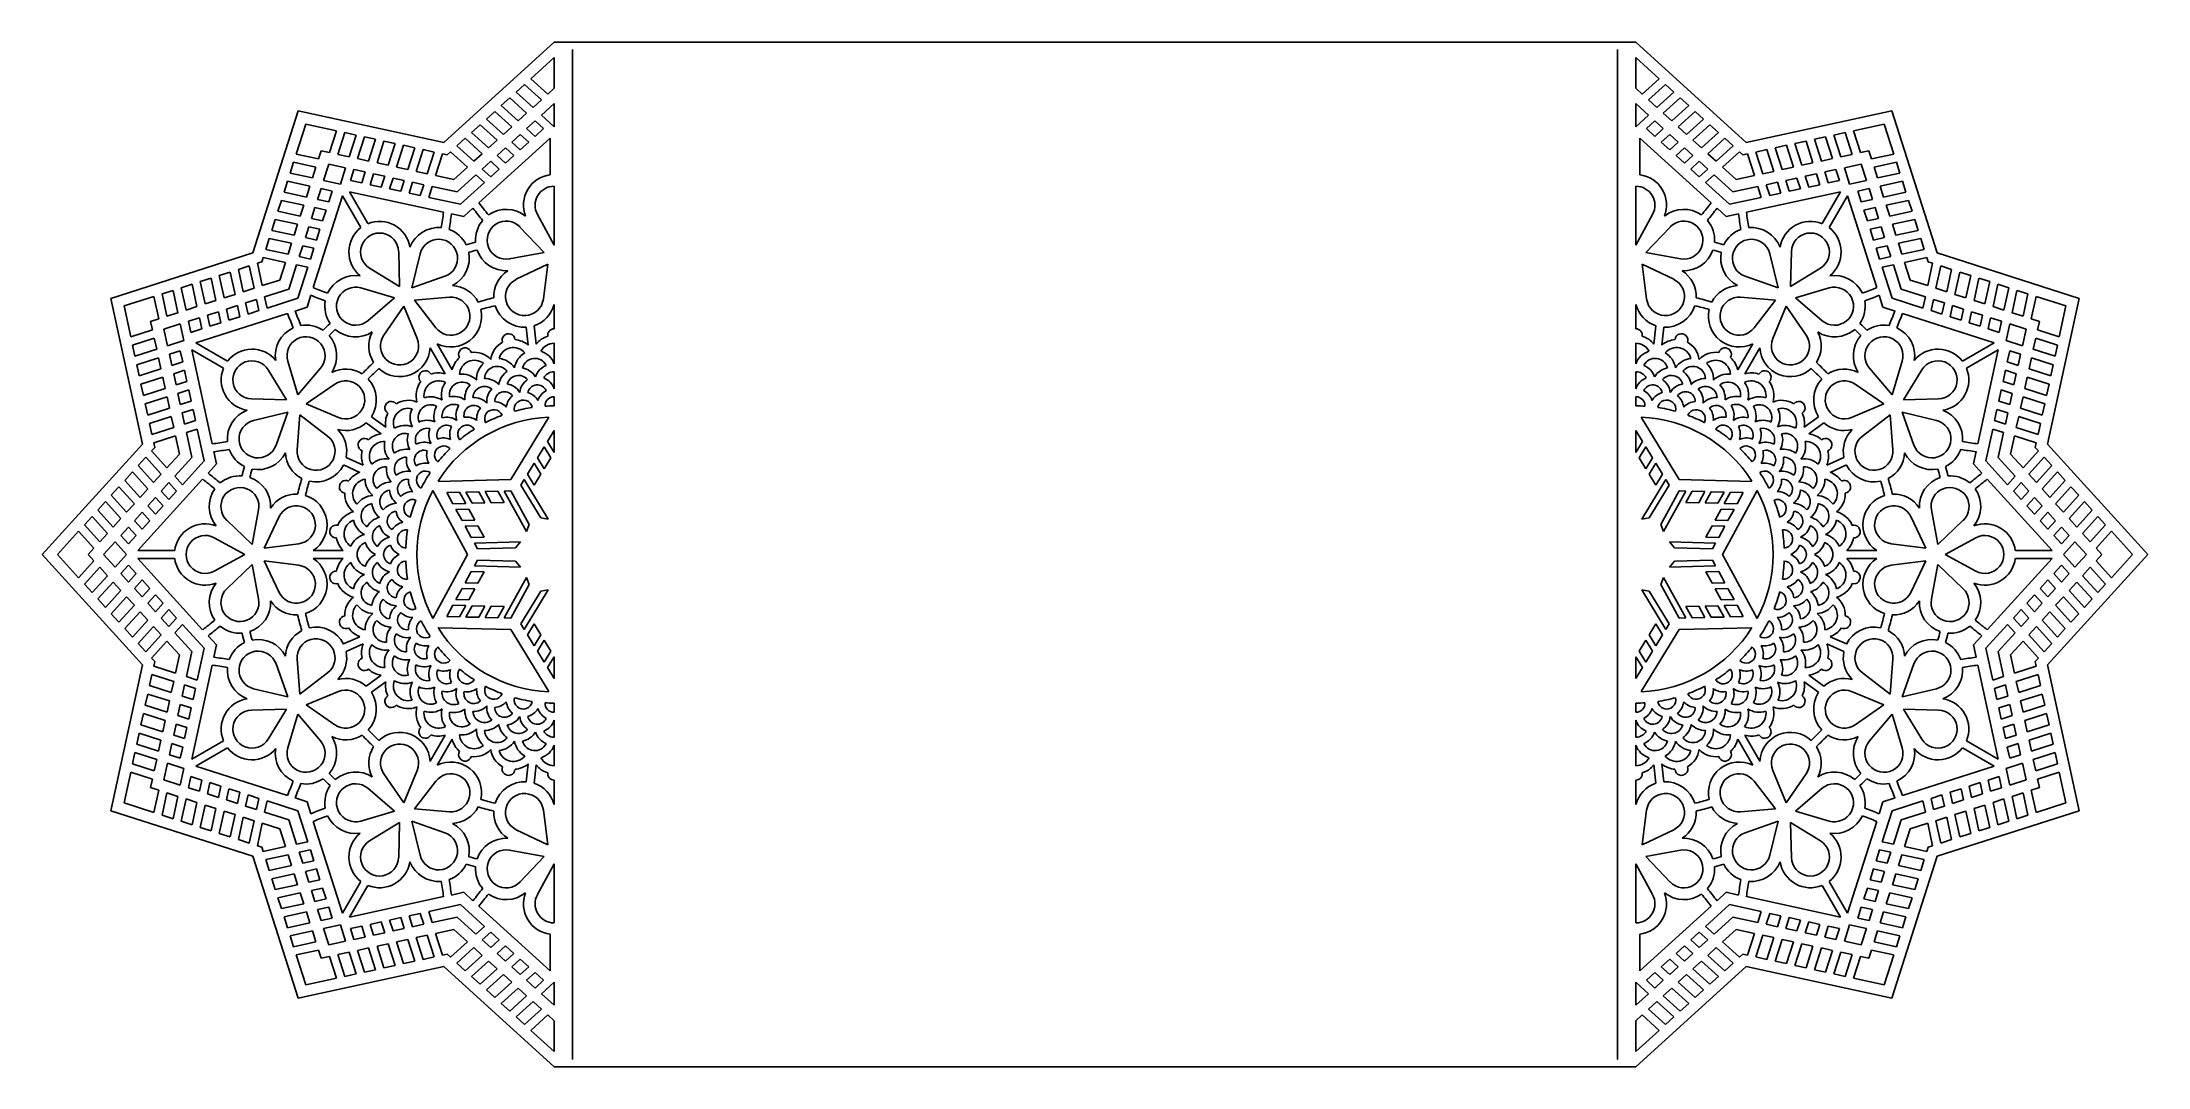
# Model space of a CAD drawing. Extents: x 39 to 332, y 44 to 186.
import ezdxf

# ---------------------------------------------------------------- set-up
doc = ezdxf.new("R2010")
doc.units = 0
doc.layers.get('0').update_dxf_attribs({"linetype": 'CONTINUOUS'})

msp = doc.modelspace()

# ---------------------------------------------------------------- linework, layer by layer
for p, q in [((95.23, 171.84), (110.54, 185.75)), ((110.54, 185.75), (260.65, 185.75)), ((113.1, 184.75), (113.1, 44.65)), ((258.1, 184.75), (258.1, 44.65)), ((275.96, 171.84), (260.65, 185.75)), ((110.54, 183.62), (107.31, 180.68)), ((110.54, 183.62), (110.54, 179.35)), ((260.65, 183.62), (260.65, 179.35)), ((260.65, 183.62), (263.88, 180.68)), ((106.43, 179.88), (105.26, 178.82)), ((105.26, 178.82), (107.61, 176.68)), ((106.43, 179.88), (108.78, 177.75)), ((107.31, 180.68), (109.66, 178.55)), ((110.54, 179.35), (109.66, 178.55)), ((260.65, 179.35), (261.53, 178.55)), ((263.88, 180.68), (261.53, 178.55)), ((264.76, 179.88), (262.41, 177.75)), ((265.93, 178.82), (263.58, 176.68)), ((264.76, 179.88), (265.93, 178.82)), ((68.71, 156.53), (75.02, 176.23)), ((95.23, 171.84), (75.02, 176.23)), ((102.32, 176.15), (101.15, 175.08)), ((102.32, 176.15), (104.67, 174.02)), ((104.38, 178.02), (103.2, 176.95)), ((103.2, 176.95), (105.55, 174.82)), ((104.38, 178.02), (106.73, 175.88)), ((106.73, 175.88), (105.55, 174.82)), ((108.78, 177.75), (107.61, 176.68)), ((110.54, 177.22), (108.78, 175.62)), ((108.78, 175.62), (110.54, 174.02)), ((110.54, 177.22), (110.54, 174.02)), ((260.65, 177.22), (260.65, 174.02)), ((260.65, 177.22), (262.41, 175.62)), ((262.41, 175.62), (260.65, 174.02)), ((262.41, 177.75), (263.58, 176.68)), ((266.81, 178.02), (264.46, 175.88)), ((264.46, 175.88), (265.64, 174.82)), ((267.99, 176.95), (265.64, 174.82)), ((268.87, 176.15), (266.52, 174.02)), ((266.81, 178.02), (267.99, 176.95)), ((268.87, 176.15), (270.04, 175.08)), ((275.96, 171.84), (296.17, 176.23)), ((302.48, 156.53), (296.17, 176.23)), ((76.08, 174.38), (74.75, 170.23)), ((76.08, 174.38), (80.35, 173.46)), ((80.35, 173.46), (79.38, 170.43)), ((81.51, 173.2), (80.54, 170.18)), ((81.51, 173.2), (83.06, 172.87)), ((83.06, 172.87), (82.09, 169.85)), ((84.22, 172.61), (83.25, 169.59)), ((84.22, 172.61), (85.77, 172.28)), ((98.21, 172.42), (97.04, 171.35)), ((98.21, 172.42), (100.56, 170.28)), ((100.27, 174.28), (99.09, 173.22)), ((99.09, 173.22), (101.44, 171.08)), ((109.99, 172.45), (100.1, 163.47)), ((100.27, 174.28), (102.62, 172.15)), ((101.15, 175.08), (103.5, 172.95)), ((104.67, 174.02), (103.5, 172.95)), ((105.85, 172.95), (104.67, 171.88)), ((105.85, 172.95), (107.02, 171.88)), ((107.9, 174.82), (106.73, 173.75)), ((106.73, 173.75), (107.9, 172.68)), ((107.9, 174.82), (109.07, 173.75)), ((109.07, 173.75), (107.9, 172.68)), ((109.99, 167.36), (109.99, 172.45)), ((261.2, 167.36), (261.2, 172.45)), ((261.2, 172.45), (271.09, 163.47)), ((263.29, 174.82), (262.12, 173.75)), ((262.12, 173.75), (263.29, 172.68)), ((263.29, 174.82), (264.46, 173.75)), ((264.46, 173.75), (263.29, 172.68)), ((265.35, 172.95), (264.17, 171.88)), ((265.35, 172.95), (266.52, 171.88)), ((266.52, 174.02), (267.69, 172.95)), ((270.04, 175.08), (267.69, 172.95)), ((270.92, 174.28), (268.57, 172.15)), ((272.1, 173.22), (269.75, 171.08)), ((272.98, 172.42), (270.63, 170.28)), ((270.92, 174.28), (272.1, 173.22)), ((272.98, 172.42), (274.15, 171.35)), ((286.97, 172.61), (285.42, 172.28)), ((286.97, 172.61), (287.94, 169.59)), ((289.68, 173.2), (288.13, 172.87)), ((288.13, 172.87), (289.1, 169.85)), ((289.68, 173.2), (290.65, 170.18)), ((295.11, 174.38), (290.84, 173.46)), ((290.84, 173.46), (291.81, 170.43)), ((295.11, 174.38), (296.44, 170.23)), ((74.75, 170.23), (77.85, 169.55)), ((78.22, 170.69), (77.85, 169.55)), ((78.22, 170.69), (79.38, 170.43)), ((80.54, 170.18), (82.09, 169.85)), ((83.25, 169.59), (84.8, 169.26)), ((85.77, 172.28), (84.8, 169.26)), ((86.93, 172.03), (85.97, 169)), ((86.93, 172.03), (88.48, 171.69)), ((88.48, 171.69), (87.52, 168.67)), ((89.65, 171.44), (88.68, 168.41)), ((89.65, 171.44), (91.2, 171.1)), ((91.2, 171.1), (90.23, 168.08)), ((92.36, 170.85), (91.39, 167.83)), ((92.36, 170.85), (93.91, 170.51)), ((93.91, 170.51), (92.94, 167.49)), ((95.07, 170.26), (94.1, 167.24)), ((95.07, 170.26), (95.69, 170.12)), ((96.16, 170.55), (95.69, 170.12)), ((96.16, 170.55), (98.51, 168.42)), ((97.04, 171.35), (99.39, 169.22)), ((100.56, 170.28), (99.39, 169.22)), ((102.62, 172.15), (101.44, 171.08)), ((103.79, 171.08), (102.62, 170.02)), ((102.62, 170.02), (103.79, 168.95)), ((103.79, 171.08), (104.96, 170.02)), ((104.96, 170.02), (103.79, 168.95)), ((104.67, 171.88), (105.85, 170.82)), ((107.02, 171.88), (105.85, 170.82)), ((264.17, 171.88), (265.35, 170.82)), ((266.52, 171.88), (265.35, 170.82)), ((267.4, 171.08), (266.23, 170.02)), ((266.23, 170.02), (267.4, 168.95)), ((267.4, 171.08), (268.57, 170.02)), ((268.57, 170.02), (267.4, 168.95)), ((268.57, 172.15), (269.75, 171.08)), ((270.63, 170.28), (271.8, 169.22)), ((274.15, 171.35), (271.8, 169.22)), ((275.03, 170.55), (272.68, 168.42)), ((275.03, 170.55), (275.5, 170.12)), ((276.12, 170.26), (275.5, 170.12)), ((276.12, 170.26), (277.09, 167.24)), ((278.83, 170.85), (277.28, 170.51)), ((277.28, 170.51), (278.25, 167.49)), ((278.83, 170.85), (279.8, 167.83)), ((281.54, 171.44), (279.99, 171.1)), ((279.99, 171.1), (280.96, 168.08)), ((281.54, 171.44), (282.51, 168.41)), ((284.26, 172.03), (282.71, 171.69)), ((282.71, 171.69), (283.67, 168.67)), ((284.26, 172.03), (285.22, 169)), ((285.42, 172.28), (286.39, 169.26)), ((287.94, 169.59), (286.39, 169.26)), ((290.65, 170.18), (289.1, 169.85)), ((292.97, 170.69), (291.81, 170.43)), ((292.97, 170.69), (293.34, 169.55)), ((296.44, 170.23), (293.34, 169.55)), ((74.39, 169.09), (73.91, 167.58)), ((73.91, 167.58), (77.01, 166.91)), ((74.39, 169.09), (77.49, 168.42)), ((77.49, 168.42), (77.01, 166.91)), ((79.28, 168.84), (78.56, 166.57)), ((78.56, 166.57), (80.88, 166.07)), ((79.28, 168.84), (81.61, 168.33)), ((81.61, 168.33), (80.88, 166.07)), ((82.77, 168.08), (82.29, 166.57)), ((82.29, 166.57), (83.84, 166.24)), ((82.77, 168.08), (84.32, 167.75)), ((84.32, 167.75), (83.84, 166.24)), ((85.48, 167.49), (85, 165.98)), ((85.48, 167.49), (87.03, 167.16)), ((85.97, 169), (87.52, 168.67)), ((87.03, 167.16), (86.55, 165.65)), ((88.2, 166.9), (87.71, 165.39)), ((88.2, 166.9), (89.75, 166.57)), ((88.68, 168.41), (90.23, 168.08)), ((89.75, 166.57), (89.26, 165.06)), ((91.39, 167.83), (92.94, 167.49)), ((94.1, 167.24), (96.61, 166.69)), ((98.51, 168.42), (96.61, 166.69)), ((99.68, 167.35), (97.07, 164.98)), ((99.68, 167.35), (100.86, 166.28)), ((101.74, 169.22), (100.56, 168.15)), ((100.56, 168.15), (101.74, 167.08)), ((101.74, 169.22), (102.91, 168.15)), ((102.91, 168.15), (101.74, 167.08)), ((269.45, 169.22), (268.28, 168.15)), ((268.28, 168.15), (269.45, 167.08)), ((269.45, 169.22), (270.63, 168.15)), ((270.63, 168.15), (269.45, 167.08)), ((271.51, 167.35), (270.33, 166.28)), ((271.51, 167.35), (274.12, 164.98)), ((272.68, 168.42), (274.58, 166.69)), ((277.09, 167.24), (274.58, 166.69)), ((279.8, 167.83), (278.25, 167.49)), ((282.51, 168.41), (280.96, 168.08)), ((283, 166.9), (281.45, 166.57)), ((281.45, 166.57), (281.93, 165.06)), ((283, 166.9), (283.48, 165.39)), ((285.22, 169), (283.67, 168.67)), ((285.71, 167.49), (284.16, 167.16)), ((284.16, 167.16), (284.64, 165.65)), ((285.71, 167.49), (286.19, 165.98)), ((288.42, 168.08), (286.87, 167.75)), ((286.87, 167.75), (287.35, 166.24)), ((288.9, 166.57), (287.35, 166.24)), ((288.42, 168.08), (288.9, 166.57)), ((291.91, 168.84), (289.58, 168.33)), ((289.58, 168.33), (290.31, 166.07)), ((292.63, 166.57), (290.31, 166.07)), ((291.91, 168.84), (292.63, 166.57)), ((296.8, 169.09), (293.7, 168.42)), ((293.7, 168.42), (294.18, 166.91)), ((297.28, 167.58), (294.18, 166.91)), ((296.8, 169.09), (297.28, 167.58)), ((72.7, 163.81), (72.22, 162.3)), ((72.7, 163.81), (75.8, 163.13)), ((73.55, 166.45), (73.06, 164.94)), ((73.06, 164.94), (76.16, 164.27)), ((73.55, 166.45), (76.65, 165.78)), ((76.65, 165.78), (76.16, 164.27)), ((81.19, 164.43), (77.12, 151.71)), ((78.2, 165.44), (77.71, 163.93)), ((77.71, 163.93), (79.26, 163.59)), ((78.2, 165.44), (79.75, 165.1)), ((79.75, 165.1), (79.26, 163.59)), ((83.73, 160.03), (81.19, 164.43)), ((84.69, 160.58), (82.15, 164.99)), ((82.15, 164.99), (95.2, 162.15)), ((85, 165.98), (86.55, 165.65)), ((87.71, 165.39), (89.26, 165.06)), ((90.91, 166.31), (90.42, 164.8)), ((90.42, 164.8), (91.97, 164.47)), ((90.91, 166.31), (92.46, 165.98)), ((92.46, 165.98), (91.97, 164.47)), ((93.62, 165.73), (93.14, 164.21)), ((93.14, 164.21), (97.53, 163.26)), ((93.62, 165.73), (97.07, 164.98)), ((100.86, 166.28), (97.53, 163.26)), ((110.54, 165.78), (110.54, 157.6)), ((260.65, 165.78), (260.65, 157.6)), ((270.33, 166.28), (273.66, 163.26)), ((278.05, 164.21), (273.66, 163.26)), ((277.57, 165.73), (274.12, 164.98)), ((289.04, 164.99), (275.99, 162.15)), ((277.57, 165.73), (278.05, 164.21)), ((280.28, 166.31), (278.73, 165.98)), ((278.73, 165.98), (279.22, 164.47)), ((280.77, 164.8), (279.22, 164.47)), ((280.28, 166.31), (280.77, 164.8)), ((283.48, 165.39), (281.93, 165.06)), ((286.19, 165.98), (284.64, 165.65)), ((286.5, 160.58), (289.04, 164.99)), ((287.46, 160.03), (290, 164.43)), ((290, 164.43), (294.07, 151.71)), ((293, 165.44), (291.45, 165.1)), ((291.45, 165.1), (291.93, 163.59)), ((293.48, 163.93), (291.93, 163.59)), ((293, 165.44), (293.48, 163.93)), ((297.65, 166.45), (294.55, 165.78)), ((294.55, 165.78), (295.03, 164.27)), ((298.13, 164.94), (295.03, 164.27)), ((298.49, 163.81), (295.39, 163.13)), ((297.65, 166.45), (298.13, 164.94)), ((298.49, 163.81), (298.97, 162.3)), ((71.85, 161.16), (71.37, 159.65)), ((71.85, 161.16), (74.95, 160.49)), ((72.22, 162.3), (75.32, 161.62)), ((75.8, 163.13), (75.32, 161.62)), ((77.35, 162.8), (76.87, 161.29)), ((76.87, 161.29), (78.42, 160.95)), ((77.35, 162.8), (78.9, 162.46)), ((78.9, 162.46), (78.42, 160.95)), ((96.28, 161.92), (97.99, 161.55)), ((99.28, 162.72), (97.99, 161.55)), ((110.54, 157.6), (108.22, 161.87)), ((260.65, 157.6), (262.97, 161.87)), ((271.91, 162.72), (273.2, 161.55)), ((274.91, 161.92), (273.2, 161.55)), ((293.84, 162.8), (292.29, 162.46)), ((292.29, 162.46), (292.77, 160.95)), ((294.32, 161.29), (292.77, 160.95)), ((293.84, 162.8), (294.32, 161.29)), ((295.39, 163.13), (295.87, 161.62)), ((298.97, 162.3), (295.87, 161.62)), ((299.34, 161.16), (296.24, 160.49)), ((299.34, 161.16), (299.82, 159.65)), ((71.01, 158.52), (70.52, 157.01)), ((71.01, 158.52), (74.11, 157.85)), ((71.37, 159.65), (74.47, 158.98)), ((74.11, 157.85), (73.62, 156.34)), ((74.95, 160.49), (74.47, 158.98)), ((76.5, 160.15), (76.02, 158.64)), ((76.02, 158.64), (77.57, 158.31)), ((76.5, 160.15), (78.05, 159.82)), ((78.05, 159.82), (77.57, 158.31)), ((109.15, 156.59), (105.8, 160.11)), ((262.04, 156.59), (265.39, 160.11)), ((294.69, 160.15), (293.14, 159.82)), ((293.14, 159.82), (293.62, 158.31)), ((295.17, 158.64), (293.62, 158.31)), ((294.69, 160.15), (295.17, 158.64)), ((296.24, 160.49), (296.72, 158.98)), ((299.82, 159.65), (296.72, 158.98)), ((300.18, 158.52), (297.08, 157.85)), ((297.08, 157.85), (297.57, 156.34)), ((300.18, 158.52), (300.67, 157.01)), ((68.71, 156.53), (49.01, 150.22)), ((69.36, 155.08), (69.97, 155.27)), ((69.36, 155.08), (70.04, 151.98)), ((70.16, 155.88), (69.97, 155.27)), ((70.16, 155.88), (73.26, 155.2)), ((70.52, 157.01), (73.62, 156.34)), ((73.26, 155.2), (72.48, 152.76)), ((75.66, 157.51), (75.17, 156)), ((75.17, 156), (76.72, 155.66)), ((75.66, 157.51), (77.21, 157.17)), ((77.21, 157.17), (76.72, 155.66)), ((89.09, 151.85), (88.97, 156.71)), ((90.8, 151.67), (91.94, 156.4)), ((109.15, 156.59), (104.37, 155.7)), ((109.68, 154.95), (105.29, 152.86)), ((109.68, 154.95), (109.05, 150.13)), ((261.51, 154.95), (262.14, 150.13)), ((261.51, 154.95), (265.9, 152.86)), ((262.04, 156.59), (266.82, 155.7)), ((280.39, 151.67), (279.25, 156.4)), ((282.1, 151.85), (282.23, 156.71)), ((295.53, 157.51), (293.98, 157.17)), ((293.98, 157.17), (294.47, 155.66)), ((296.02, 156), (294.47, 155.66)), ((295.53, 157.51), (296.02, 156)), ((300.67, 157.01), (297.57, 156.34)), ((301.03, 155.88), (297.93, 155.2)), ((297.93, 155.2), (298.71, 152.76)), ((301.03, 155.88), (301.22, 155.27)), ((301.83, 155.08), (301.15, 151.98)), ((301.83, 155.08), (301.22, 155.27)), ((302.48, 156.53), (322.18, 150.22)), ((58.79, 151.69), (60.3, 152.18)), ((60.3, 152.18), (60.97, 149.08)), ((61.43, 152.54), (62.94, 153.02)), ((61.43, 152.54), (62.11, 149.44)), ((62.94, 153.02), (63.62, 149.92)), ((64.08, 153.39), (65.59, 153.87)), ((64.08, 153.39), (64.75, 150.29)), ((65.59, 153.87), (66.26, 150.77)), ((66.72, 154.23), (68.23, 154.72)), ((66.72, 154.23), (67.39, 151.13)), ((68.23, 154.72), (68.9, 151.62)), ((70.04, 151.98), (72.48, 152.76)), ((74.81, 154.87), (73.74, 151.5)), ((74.81, 154.87), (76.36, 154.53)), ((76.36, 154.53), (74.99, 150.25)), ((89.09, 151.85), (84.94, 154.39)), ((90.8, 151.67), (95.39, 153.29)), ((280.39, 151.67), (275.8, 153.29)), ((282.1, 151.85), (286.25, 154.39)), ((296.38, 154.87), (294.83, 154.53)), ((294.83, 154.53), (296.2, 150.25)), ((296.38, 154.87), (297.46, 151.5)), ((301.15, 151.98), (298.71, 152.76)), ((302.96, 154.72), (302.29, 151.62)), ((304.47, 154.23), (302.96, 154.72)), ((304.47, 154.23), (303.8, 151.13)), ((305.6, 153.87), (304.93, 150.77)), ((307.11, 153.39), (305.6, 153.87)), ((307.11, 153.39), (306.44, 150.29)), ((308.25, 153.02), (307.57, 149.92)), ((309.76, 152.54), (308.25, 153.02)), ((309.76, 152.54), (309.08, 149.44)), ((310.89, 152.18), (310.22, 149.08)), ((312.4, 151.69), (310.89, 152.18)), ((53.4, 130.01), (49.01, 150.22)), ((50.86, 149.16), (55.01, 150.49)), ((50.86, 149.16), (51.78, 144.89)), ((55.01, 150.49), (55.69, 147.39)), ((56.15, 150.85), (57.66, 151.33)), ((56.15, 150.85), (56.82, 147.75)), ((57.66, 151.33), (58.33, 148.23)), ((58.79, 151.69), (59.46, 148.59)), ((59.46, 148.59), (60.97, 149.08)), ((62.11, 149.44), (63.62, 149.92)), ((64.75, 150.29), (66.26, 150.77)), ((65.09, 148.74), (66.6, 149.22)), ((66.6, 149.22), (66.93, 147.67)), ((67.39, 151.13), (68.9, 151.62)), ((67.73, 149.58), (69.24, 150.07)), ((67.73, 149.58), (68.07, 148.03)), ((69.24, 150.07), (69.58, 148.52)), ((70.37, 150.43), (73.74, 151.5)), ((70.37, 150.43), (70.71, 148.88)), ((70.71, 148.88), (74.99, 150.25)), ((76.78, 150.65), (76.25, 148.99)), ((88.39, 150.28), (83.73, 151.66)), ((88.39, 150.28), (84.69, 147.12)), ((89.67, 149.12), (86.92, 145.12)), ((89.67, 149.12), (91.53, 144.64)), ((91.16, 149.99), (96.01, 150.37)), ((91.16, 149.99), (94.12, 146.13)), ((110.54, 149.36), (110.54, 145.99)), ((260.65, 149.36), (260.65, 145.99)), ((280.03, 149.99), (275.18, 150.37)), ((280.03, 149.99), (277.07, 146.13)), ((281.52, 149.12), (279.66, 144.64)), ((281.52, 149.12), (284.28, 145.12)), ((282.8, 150.28), (287.46, 151.66)), ((282.8, 150.28), (286.5, 147.12)), ((294.41, 150.65), (294.94, 148.99)), ((300.48, 148.88), (296.2, 150.25)), ((300.82, 150.43), (297.46, 151.5)), ((300.82, 150.43), (300.48, 148.88)), ((301.95, 150.07), (301.61, 148.52)), ((303.46, 149.58), (301.95, 150.07)), ((303.8, 151.13), (302.29, 151.62)), ((303.46, 149.58), (303.12, 148.03)), ((304.59, 149.22), (304.26, 147.67)), ((306.1, 148.74), (304.59, 149.22)), ((306.44, 150.29), (304.93, 150.77)), ((309.08, 149.44), (307.57, 149.92)), ((311.73, 148.59), (310.22, 149.08)), ((312.4, 151.69), (311.73, 148.59)), ((313.53, 151.33), (312.86, 148.23)), ((315.05, 150.85), (313.53, 151.33)), ((315.05, 150.85), (314.37, 147.75)), ((316.18, 150.49), (315.5, 147.39)), ((320.33, 149.16), (316.18, 150.49)), ((317.79, 130.01), (322.18, 150.22)), ((320.33, 149.16), (319.41, 144.89)), ((54.55, 147.02), (55.69, 147.39)), ((54.55, 147.02), (54.81, 145.86)), ((56.4, 145.96), (58.67, 146.68)), ((56.82, 147.75), (58.33, 148.23)), ((58.67, 146.68), (59.17, 144.36)), ((59.8, 147.04), (61.31, 147.53)), ((59.8, 147.04), (60.14, 145.49)), ((60.81, 144.05), (73.53, 148.12)), ((61.31, 147.53), (61.65, 145.98)), ((62.44, 147.89), (63.95, 148.37)), ((62.44, 147.89), (62.78, 146.34)), ((62.78, 146.34), (64.29, 146.82)), ((63.95, 148.37), (64.29, 146.82)), ((65.09, 148.74), (65.42, 147.19)), ((65.42, 147.19), (66.93, 147.67)), ((68.07, 148.03), (69.58, 148.52)), ((74.59, 148.46), (76.25, 148.99)), ((106.93, 143.74), (106.67, 146.22)), ((108.03, 143.85), (107.76, 146.43)), ((263.16, 143.85), (263.43, 146.43)), ((264.26, 143.74), (264.52, 146.22)), ((296.61, 148.46), (294.94, 148.99)), ((310.38, 144.05), (297.66, 148.12)), ((303.12, 148.03), (301.61, 148.52)), ((305.77, 147.19), (304.26, 147.67)), ((306.1, 148.74), (305.77, 147.19)), ((307.24, 148.37), (306.9, 146.82)), ((308.41, 146.34), (306.9, 146.82)), ((308.75, 147.89), (307.24, 148.37)), ((308.75, 147.89), (308.41, 146.34)), ((309.88, 147.53), (309.54, 145.98)), ((311.39, 147.04), (309.88, 147.53)), ((311.39, 147.04), (311.05, 145.49)), ((312.52, 146.68), (312.02, 144.36)), ((314.79, 145.96), (312.52, 146.68)), ((314.37, 147.75), (312.86, 148.23)), ((316.64, 147.02), (315.5, 147.39)), ((316.64, 147.02), (316.39, 145.86)), ((51.78, 144.89), (54.81, 145.86)), ((52.04, 143.73), (55.06, 144.7)), ((52.04, 143.73), (52.37, 142.18)), ((55.06, 144.7), (55.39, 143.15)), ((56.4, 145.96), (56.9, 143.63)), ((56.9, 143.63), (59.17, 144.36)), ((60.14, 145.49), (61.65, 145.98)), ((65.21, 141.51), (60.81, 144.05)), ((95.43, 139.76), (93.35, 143.38)), ((96.39, 140.31), (94.3, 143.93)), ((110.54, 143.99), (110.54, 141.15)), ((260.65, 143.99), (260.65, 141.15)), ((274.8, 140.31), (276.89, 143.93)), ((275.76, 139.76), (277.84, 143.38)), ((305.98, 141.51), (310.38, 144.05)), ((311.05, 145.49), (309.54, 145.98)), ((314.29, 143.63), (312.02, 144.36)), ((314.79, 145.96), (314.29, 143.63)), ((316.13, 144.7), (315.8, 143.15)), ((319.15, 143.73), (316.13, 144.7)), ((319.41, 144.89), (316.39, 145.86)), ((319.15, 143.73), (318.82, 142.18)), ((52.37, 142.18), (55.39, 143.15)), ((52.63, 141.02), (55.65, 141.99)), ((52.63, 141.02), (52.96, 139.47)), ((52.96, 139.47), (55.98, 140.44)), ((55.65, 141.99), (55.98, 140.44)), ((57.16, 142.47), (58.67, 142.95)), ((57.16, 142.47), (57.49, 140.92)), ((57.49, 140.92), (59, 141.4)), ((58.67, 142.95), (59, 141.4)), ((64.66, 140.55), (60.25, 143.09)), ((60.25, 143.09), (63.09, 130.04)), ((73.39, 136.15), (70.85, 140.3)), ((74.96, 136.85), (73.58, 141.51)), ((74.96, 136.85), (78.12, 140.55)), ((296.23, 136.85), (293.07, 140.55)), ((296.23, 136.85), (297.61, 141.51)), ((297.8, 136.15), (300.34, 140.3)), ((306.53, 140.55), (310.94, 143.09)), ((310.94, 143.09), (308.1, 130.04)), ((312.52, 142.95), (312.19, 141.4)), ((313.7, 140.92), (312.19, 141.4)), ((314.03, 142.47), (312.52, 142.95)), ((314.03, 142.47), (313.7, 140.92)), ((315.54, 141.99), (315.21, 140.44)), ((318.23, 139.47), (315.21, 140.44)), ((318.57, 141.02), (315.54, 141.99)), ((318.82, 142.18), (315.8, 143.15)), ((318.57, 141.02), (318.23, 139.47)), ((53.21, 138.31), (56.24, 139.27)), ((53.21, 138.31), (53.55, 136.76)), ((53.55, 136.76), (56.57, 137.72)), ((56.24, 139.27), (56.57, 137.72)), ((57.75, 139.76), (59.26, 140.24)), ((57.75, 139.76), (58.08, 138.21)), ((58.08, 138.21), (59.59, 138.69)), ((58.34, 137.04), (59.85, 137.53)), ((59.26, 140.24), (59.59, 138.69)), ((59.85, 137.53), (60.18, 135.98)), ((76.12, 135.57), (80.12, 138.32)), ((110.54, 140.05), (110.54, 137.68)), ((260.65, 140.05), (260.65, 137.68)), ((295.08, 135.57), (291.07, 138.32)), ((311.34, 137.53), (311.01, 135.98)), ((312.85, 137.04), (311.34, 137.53)), ((311.93, 140.24), (311.6, 138.69)), ((313.11, 138.21), (311.6, 138.69)), ((313.44, 139.76), (311.93, 140.24)), ((313.44, 139.76), (313.11, 138.21)), ((314.95, 139.27), (314.62, 137.72)), ((317.64, 136.76), (314.62, 137.72)), ((317.98, 138.31), (314.95, 139.27)), ((317.98, 138.31), (317.64, 136.76)), ((53.8, 135.59), (56.83, 136.56)), ((53.8, 135.59), (54.14, 134.04)), ((54.14, 134.04), (57.16, 135.01)), ((56.83, 136.56), (57.16, 135.01)), ((58.34, 137.04), (58.67, 135.49)), ((58.67, 135.49), (60.18, 135.98)), ((58.93, 134.33), (60.44, 134.82)), ((60.44, 134.82), (60.77, 133.27)), ((73.39, 136.15), (68.53, 136.27)), ((73.57, 134.44), (68.84, 133.3)), ((73.57, 134.44), (71.95, 129.85)), ((76.12, 135.57), (80.6, 133.71)), ((110.54, 136.58), (110.54, 135.31)), ((260.65, 136.58), (260.65, 135.31)), ((295.08, 135.57), (290.59, 133.71)), ((297.62, 134.44), (299.24, 129.85)), ((297.62, 134.44), (302.35, 133.3)), ((297.8, 136.15), (302.66, 136.27)), ((310.75, 134.82), (310.42, 133.27)), ((312.27, 134.33), (310.75, 134.82)), ((312.52, 135.49), (311.01, 135.98)), ((312.85, 137.04), (312.52, 135.49)), ((314.37, 136.56), (314.03, 135.01)), ((317.05, 134.04), (314.03, 135.01)), ((317.39, 135.59), (314.37, 136.56)), ((317.39, 135.59), (317.05, 134.04)), ((54.39, 132.88), (57.41, 133.85)), ((54.39, 132.88), (54.73, 131.33)), ((54.73, 131.33), (57.75, 132.3)), ((57.41, 133.85), (57.75, 132.3)), ((58.93, 134.33), (59.26, 132.78)), ((59.26, 132.78), (60.77, 133.27)), ((59.51, 131.62), (61.02, 132.1)), ((59.51, 131.62), (60.26, 128.17)), ((61.02, 132.1), (61.98, 127.71)), ((75.25, 134.08), (74.87, 129.23)), ((75.25, 134.08), (79.11, 131.12)), ((86.55, 131.45), (84.45, 132.97)), ((87.2, 132.34), (85.18, 133.81)), ((109.81, 133.72), (104.54, 125.1)), ((110.54, 131.89), (109.62, 130.38)), ((110.54, 131.89), (110.54, 128.86)), ((260.65, 131.89), (261.57, 130.38)), ((260.65, 131.89), (260.65, 128.86)), ((261.38, 133.72), (266.65, 125.1)), ((283.99, 132.34), (286.01, 133.81)), ((284.64, 131.45), (286.74, 132.97)), ((295.94, 134.08), (292.08, 131.12)), ((295.94, 134.08), (296.32, 129.23)), ((310.17, 132.1), (309.21, 127.71)), ((311.68, 131.62), (310.17, 132.1)), ((311.93, 132.78), (310.42, 133.27)), ((311.68, 131.62), (310.93, 128.17)), ((312.27, 134.33), (311.93, 132.78)), ((313.78, 133.85), (313.44, 132.3)), ((316.46, 131.33), (313.44, 132.3)), ((316.8, 132.88), (313.78, 133.85)), ((316.8, 132.88), (316.46, 131.33)), ((53.4, 130.01), (39.49, 114.7)), ((54.69, 129.08), (55.12, 129.55)), ((54.69, 129.08), (56.82, 126.73)), ((54.98, 130.17), (58, 131.14)), ((54.98, 130.17), (55.12, 129.55)), ((56.82, 126.73), (58.55, 128.63)), ((58, 131.14), (58.55, 128.63)), ((63.32, 128.96), (63.69, 127.25)), ((109.15, 129.62), (108.23, 128.11)), ((109.15, 129.62), (110.08, 128.11)), ((109.62, 130.38), (110.54, 128.86)), ((261.57, 130.38), (260.65, 128.86)), ((262.04, 129.62), (261.11, 128.11)), ((262.04, 129.62), (262.96, 128.11)), ((307.87, 128.96), (307.5, 127.25)), ((313.19, 131.14), (312.64, 128.63)), ((314.37, 126.73), (312.64, 128.63)), ((316.21, 130.17), (313.19, 131.14)), ((316.5, 129.08), (314.37, 126.73)), ((316.21, 130.17), (316.07, 129.55)), ((316.5, 129.08), (316.07, 129.55)), ((317.79, 130.01), (331.7, 114.7)), ((50.96, 124.97), (52.02, 126.15)), ((52.02, 126.15), (54.16, 123.8)), ((52.82, 127.03), (53.89, 128.2)), ((52.82, 127.03), (54.96, 124.68)), ((53.89, 128.2), (56.02, 125.85)), ((54.96, 124.68), (56.02, 125.85)), ((57.89, 125.56), (60.26, 128.17)), ((58.96, 124.38), (61.98, 127.71)), ((62.52, 125.96), (63.69, 127.25)), ((83.59, 126.09), (81.31, 127.11)), ((84.04, 127.1), (81.67, 128.16)), ((107.77, 127.35), (106.84, 125.84)), ((106.84, 125.84), (107.77, 124.32)), ((107.77, 127.35), (108.69, 125.84)), ((108.69, 125.84), (107.77, 124.32)), ((108.23, 128.11), (109.15, 126.59)), ((110.08, 128.11), (109.15, 126.59)), ((261.11, 128.11), (262.04, 126.59)), ((262.96, 128.11), (262.04, 126.59)), ((263.42, 127.35), (262.5, 125.84)), ((262.5, 125.84), (263.42, 124.32)), ((263.42, 127.35), (264.35, 125.84)), ((264.35, 125.84), (263.42, 124.32)), ((287.15, 127.1), (289.52, 128.16)), ((287.6, 126.09), (289.88, 127.11)), ((308.67, 125.96), (307.5, 127.25)), ((312.23, 124.38), (309.21, 127.71)), ((313.3, 125.56), (310.93, 128.17)), ((317.3, 128.2), (315.17, 125.85)), ((316.23, 124.68), (315.17, 125.85)), ((318.37, 127.03), (316.23, 124.68)), ((319.17, 126.15), (317.03, 123.8)), ((318.37, 127.03), (317.3, 128.2)), ((320.23, 124.97), (319.17, 126.15)), ((49.09, 122.92), (50.16, 124.09)), ((49.09, 122.92), (51.22, 120.57)), ((50.16, 124.09), (52.29, 121.74)), ((50.96, 124.97), (53.09, 122.62)), ((52.79, 115.25), (61.77, 125.14)), ((53.09, 122.62), (54.16, 123.8)), ((56.02, 123.5), (57.09, 124.68)), ((56.02, 123.5), (57.09, 122.33)), ((57.09, 124.68), (58.16, 123.5)), ((57.09, 122.33), (58.16, 123.5)), ((57.89, 125.56), (58.96, 124.38)), ((93.7, 123.57), (98.53, 114.7)), ((94.43, 124.84), (104.54, 125.1)), ((95.65, 123.29), (97.43, 123.34)), ((95.65, 123.29), (96.5, 121.74)), ((97.43, 123.34), (98.27, 121.78)), ((98.31, 123.36), (100.09, 123.41)), ((98.31, 123.36), (99.16, 121.8)), ((100.09, 123.41), (100.93, 121.85)), ((100.97, 123.43), (102.74, 123.47)), ((100.97, 123.43), (101.82, 121.87)), ((102.74, 123.47), (103.59, 121.92)), ((103.63, 123.5), (104.52, 123.52)), ((103.63, 123.5), (106.7, 117.87)), ((104.52, 123.52), (107.06, 118.85)), ((106.38, 125.08), (105.91, 124.32)), ((105.91, 124.32), (108.69, 119.79)), ((106.38, 125.08), (109.72, 119.61)), ((264.81, 125.08), (261.47, 119.61)), ((265.28, 124.32), (262.51, 119.79)), ((266.67, 123.52), (264.13, 118.85)), ((267.56, 123.5), (264.49, 117.87)), ((264.81, 125.08), (265.28, 124.32)), ((276.76, 124.84), (266.65, 125.1)), ((267.56, 123.5), (266.67, 123.52)), ((268.45, 123.47), (267.6, 121.92)), ((270.22, 123.43), (268.45, 123.47)), ((270.22, 123.43), (269.37, 121.87)), ((271.11, 123.41), (270.26, 121.85)), ((272.88, 123.36), (271.11, 123.41)), ((272.88, 123.36), (272.03, 121.8)), ((277.49, 123.57), (272.66, 114.7)), ((273.77, 123.34), (272.92, 121.78)), ((275.54, 123.29), (273.77, 123.34)), ((275.54, 123.29), (274.69, 121.74)), ((318.4, 115.25), (309.42, 125.14)), ((313.3, 125.56), (312.23, 124.38)), ((314.1, 124.68), (313.03, 123.5)), ((314.1, 122.33), (313.03, 123.5)), ((315.17, 123.5), (314.1, 124.68)), ((315.17, 123.5), (314.1, 122.33)), ((318.1, 122.62), (317.03, 123.8)), ((320.23, 124.97), (318.1, 122.62)), ((321.03, 124.09), (318.9, 121.74)), ((322.1, 122.92), (319.97, 120.57)), ((322.1, 122.92), (321.03, 124.09)), ((45.36, 118.81), (46.42, 119.98)), ((46.42, 119.98), (48.56, 117.63)), ((47.22, 120.86), (48.29, 122.04)), ((47.22, 120.86), (49.36, 118.51)), ((48.29, 122.04), (50.42, 119.69)), ((51.22, 120.57), (52.29, 121.74)), ((52.29, 119.39), (53.36, 120.57)), ((53.36, 120.57), (54.42, 119.39)), ((54.16, 121.45), (55.22, 122.62)), ((54.16, 121.45), (55.22, 120.27)), ((55.22, 122.62), (56.29, 121.45)), ((55.22, 120.27), (56.29, 121.45)), ((68.65, 116.09), (69.54, 120.87)), ((70.29, 115.56), (72.38, 119.95)), ((96.5, 121.74), (98.27, 121.78)), ((96.92, 120.96), (98.7, 121)), ((96.92, 120.96), (97.77, 119.4)), ((98.7, 121), (99.54, 119.44)), ((99.16, 121.8), (100.93, 121.85)), ((101.82, 121.87), (103.59, 121.92)), ((269.37, 121.87), (267.6, 121.92)), ((272.03, 121.8), (270.26, 121.85)), ((272.49, 121), (271.65, 119.44)), ((274.27, 120.96), (272.49, 121)), ((274.69, 121.74), (272.92, 121.78)), ((274.27, 120.96), (273.42, 119.4)), ((300.9, 115.56), (298.81, 119.95)), ((302.54, 116.09), (301.65, 120.87)), ((315.97, 122.62), (314.9, 121.45)), ((315.97, 120.27), (314.9, 121.45)), ((317.03, 121.45), (315.97, 122.62)), ((317.03, 121.45), (315.97, 120.27)), ((317.83, 120.57), (316.77, 119.39)), ((318.9, 119.39), (317.83, 120.57)), ((319.97, 120.57), (318.9, 121.74)), ((322.9, 122.04), (320.77, 119.69)), ((323.97, 120.86), (321.83, 118.51)), ((324.77, 119.98), (322.63, 117.63)), ((323.97, 120.86), (322.9, 122.04)), ((325.83, 118.81), (324.77, 119.98)), ((41.62, 114.7), (44.56, 117.93)), ((44.56, 117.93), (46.69, 115.58)), ((45.36, 118.81), (47.49, 116.46)), ((47.49, 116.46), (48.56, 117.63)), ((49.36, 118.51), (50.42, 119.69)), ((50.42, 117.34), (51.49, 118.51)), ((50.42, 117.34), (51.49, 116.17)), ((51.49, 118.51), (52.56, 117.34)), ((51.49, 116.17), (52.56, 117.34)), ((52.29, 119.39), (53.36, 118.22)), ((53.36, 118.22), (54.42, 119.39)), ((67.64, 114.7), (63.37, 117.02)), ((68.65, 116.09), (65.12, 119.44)), ((97.77, 119.4), (99.54, 119.44)), ((98.2, 118.62), (99.97, 118.67)), ((98.2, 118.62), (99.04, 117.06)), ((99.04, 117.06), (100.82, 117.11)), ((99.97, 118.67), (100.82, 117.11)), ((106.7, 117.87), (107.06, 118.85)), ((109.72, 119.61), (108.69, 119.79)), ((261.47, 119.61), (262.51, 119.79)), ((264.49, 117.87), (264.13, 118.85)), ((271.22, 118.67), (270.37, 117.11)), ((272.15, 117.06), (270.37, 117.11)), ((272.99, 118.62), (271.22, 118.67)), ((273.42, 119.4), (271.65, 119.44)), ((272.99, 118.62), (272.15, 117.06)), ((302.54, 116.09), (306.07, 119.44)), ((303.55, 114.7), (307.82, 117.02)), ((317.83, 118.22), (316.77, 119.39)), ((318.9, 119.39), (317.83, 118.22)), ((319.7, 118.51), (318.63, 117.34)), ((319.7, 116.17), (318.63, 117.34)), ((320.77, 117.34), (319.7, 118.51)), ((320.77, 117.34), (319.7, 116.17)), ((321.83, 118.51), (320.77, 119.69)), ((323.7, 116.46), (322.63, 117.63)), ((325.83, 118.81), (323.7, 116.46)), ((326.63, 117.93), (324.5, 115.58)), ((329.57, 114.7), (326.63, 117.93)), ((53.4, 99.39), (39.49, 114.7)), ((41.62, 114.7), (44.56, 111.47)), ((45.89, 114.7), (46.69, 115.58)), ((45.89, 114.7), (46.69, 113.82)), ((48.02, 114.7), (49.62, 116.46)), ((48.02, 114.7), (49.62, 112.94)), ((49.62, 116.46), (51.22, 114.7)), ((49.62, 112.94), (51.22, 114.7)), ((57.88, 115.25), (52.79, 115.25)), ((57.88, 114.15), (52.79, 114.15)), ((52.79, 114.15), (61.77, 104.26)), ((67.64, 114.7), (63.37, 112.38)), ((70.29, 115.56), (75.11, 116.19)), ((81.28, 115.25), (77.11, 115.25)), ((81.28, 114.15), (77.11, 114.15)), ((93.7, 105.82), (98.53, 114.7)), ((99.47, 116.28), (105.88, 116.45)), ((99.47, 116.28), (99.89, 115.5)), ((99.89, 115.5), (105.2, 115.64)), ((105.88, 116.45), (105.2, 115.64)), ((265.32, 116.45), (265.99, 115.64)), ((271.72, 116.28), (265.32, 116.45)), ((271.3, 115.5), (265.99, 115.64)), ((271.72, 116.28), (271.3, 115.5)), ((277.49, 105.82), (272.66, 114.7)), ((289.91, 115.25), (294.08, 115.25)), ((289.91, 114.15), (294.08, 114.15)), ((300.9, 115.56), (296.08, 116.19)), ((303.55, 114.7), (307.82, 112.38)), ((318.4, 114.15), (309.42, 104.26)), ((313.31, 115.25), (318.4, 115.25)), ((313.31, 114.15), (318.4, 114.15)), ((317.79, 99.39), (331.7, 114.7)), ((321.57, 116.46), (319.97, 114.7)), ((321.57, 112.94), (319.97, 114.7)), ((323.17, 114.7), (321.57, 116.46)), ((323.17, 114.7), (321.57, 112.94)), ((325.3, 114.7), (324.5, 115.58)), ((325.3, 114.7), (324.5, 113.82)), ((329.57, 114.7), (326.63, 111.47)), ((44.56, 111.47), (46.69, 113.82)), ((45.36, 110.59), (47.49, 112.94)), ((46.42, 109.42), (48.56, 111.76)), ((47.49, 112.94), (48.56, 111.76)), ((50.42, 112.06), (51.49, 113.23)), ((50.42, 112.06), (51.49, 110.88)), ((51.49, 113.23), (52.56, 112.06)), ((51.49, 110.88), (52.56, 112.06)), ((52.29, 110), (53.36, 111.18)), ((53.36, 111.18), (54.42, 110)), ((68.65, 113.3), (65.12, 109.96)), ((68.65, 113.3), (69.54, 108.53)), ((70.29, 113.84), (75.11, 113.2)), ((70.29, 113.84), (72.38, 109.45)), ((98.2, 110.78), (99.04, 112.33)), ((99.04, 112.33), (100.82, 112.29)), ((99.47, 113.11), (99.89, 113.89)), ((99.47, 113.11), (105.88, 112.95)), ((99.89, 113.89), (105.2, 113.76)), ((99.97, 110.73), (100.82, 112.29)), ((103.63, 105.9), (106.7, 111.53)), ((105.88, 112.95), (105.2, 113.76)), ((106.7, 111.53), (107.06, 110.54)), ((264.49, 111.53), (264.13, 110.54)), ((267.56, 105.9), (264.49, 111.53)), ((265.32, 112.95), (265.99, 113.76)), ((271.72, 113.11), (265.32, 112.95)), ((271.3, 113.89), (265.99, 113.76)), ((272.15, 112.33), (270.37, 112.29)), ((271.22, 110.73), (270.37, 112.29)), ((271.72, 113.11), (271.3, 113.89)), ((272.99, 110.78), (272.15, 112.33)), ((300.9, 113.84), (296.08, 113.2)), ((300.9, 113.84), (298.81, 109.45)), ((302.54, 113.3), (301.65, 108.53)), ((302.54, 113.3), (306.07, 109.96)), ((317.83, 111.18), (316.77, 110)), ((318.9, 110), (317.83, 111.18)), ((319.7, 113.23), (318.63, 112.06)), ((319.7, 110.88), (318.63, 112.06)), ((320.77, 112.06), (319.7, 113.23)), ((320.77, 112.06), (319.7, 110.88)), ((323.7, 112.94), (322.63, 111.76)), ((324.77, 109.42), (322.63, 111.76)), ((325.83, 110.59), (323.7, 112.94)), ((326.63, 111.47), (324.5, 113.82)), ((45.36, 110.59), (46.42, 109.42)), ((47.22, 108.53), (49.36, 110.88)), ((47.22, 108.53), (48.29, 107.36)), ((48.29, 107.36), (50.42, 109.71)), ((49.09, 106.48), (51.22, 108.83)), ((49.36, 110.88), (50.42, 109.71)), ((51.22, 108.83), (52.29, 107.65)), ((52.29, 110), (53.36, 108.83)), ((53.36, 108.83), (54.42, 110)), ((54.16, 107.95), (55.22, 109.12)), ((55.22, 109.12), (56.29, 107.95)), ((96.92, 108.44), (97.77, 110)), ((96.92, 108.44), (98.7, 108.39)), ((97.77, 110), (99.54, 109.95)), ((98.2, 110.78), (99.97, 110.73)), ((98.7, 108.39), (99.54, 109.95)), ((104.52, 105.88), (107.06, 110.54)), ((105.91, 105.07), (108.69, 109.6)), ((106.38, 104.32), (109.72, 109.78)), ((109.72, 109.78), (108.69, 109.6)), ((261.47, 109.78), (262.51, 109.6)), ((264.81, 104.32), (261.47, 109.78)), ((265.28, 105.07), (262.51, 109.6)), ((266.67, 105.88), (264.13, 110.54)), ((272.99, 110.78), (271.22, 110.73)), ((273.42, 110), (271.65, 109.95)), ((272.49, 108.39), (271.65, 109.95)), ((274.27, 108.44), (272.49, 108.39)), ((274.27, 108.44), (273.42, 110)), ((315.97, 109.12), (314.9, 107.95)), ((317.03, 107.95), (315.97, 109.12)), ((317.83, 108.83), (316.77, 110)), ((318.9, 110), (317.83, 108.83)), ((319.97, 108.83), (318.9, 107.65)), ((322.1, 106.48), (319.97, 108.83)), ((321.83, 110.88), (320.77, 109.71)), ((322.9, 107.36), (320.77, 109.71)), ((323.97, 108.53), (321.83, 110.88)), ((323.97, 108.53), (322.9, 107.36)), ((325.83, 110.59), (324.77, 109.42)), ((49.09, 106.48), (50.16, 105.31)), ((50.16, 105.31), (52.29, 107.65)), ((50.96, 104.43), (53.09, 106.77)), ((52.02, 103.25), (54.16, 105.6)), ((53.09, 106.77), (54.16, 105.6)), ((54.16, 107.95), (55.22, 106.77)), ((55.22, 106.77), (56.29, 107.95)), ((56.02, 105.89), (57.09, 107.07)), ((56.02, 105.89), (57.09, 104.72)), ((57.09, 107.07), (58.16, 105.89)), ((57.09, 104.72), (58.16, 105.89)), ((95.65, 106.1), (96.5, 107.66)), ((95.65, 106.1), (97.43, 106.06)), ((96.5, 107.66), (98.27, 107.62)), ((97.43, 106.06), (98.27, 107.62)), ((98.31, 106.03), (99.16, 107.59)), ((98.31, 106.03), (100.09, 105.99)), ((99.16, 107.59), (100.93, 107.55)), ((100.09, 105.99), (100.93, 107.55)), ((100.97, 105.97), (101.82, 107.53)), ((100.97, 105.97), (102.74, 105.92)), ((101.82, 107.53), (103.59, 107.48)), ((102.74, 105.92), (103.59, 107.48)), ((103.63, 105.9), (104.52, 105.88)), ((267.56, 105.9), (266.67, 105.88)), ((269.37, 107.53), (267.6, 107.48)), ((268.45, 105.92), (267.6, 107.48)), ((270.22, 105.97), (268.45, 105.92)), ((270.22, 105.97), (269.37, 107.53)), ((272.03, 107.59), (270.26, 107.55)), ((271.11, 105.99), (270.26, 107.55)), ((272.88, 106.03), (271.11, 105.99)), ((272.88, 106.03), (272.03, 107.59)), ((274.69, 107.66), (272.92, 107.62)), ((273.77, 106.06), (272.92, 107.62)), ((275.54, 106.1), (273.77, 106.06)), ((275.54, 106.1), (274.69, 107.66)), ((314.1, 107.07), (313.03, 105.89)), ((314.1, 104.72), (313.03, 105.89)), ((315.17, 105.89), (314.1, 107.07)), ((315.17, 105.89), (314.1, 104.72)), ((315.97, 106.77), (314.9, 107.95)), ((317.03, 107.95), (315.97, 106.77)), ((318.1, 106.77), (317.03, 105.6)), ((319.17, 103.25), (317.03, 105.6)), ((320.23, 104.43), (318.1, 106.77)), ((321.03, 105.31), (318.9, 107.65)), ((322.1, 106.48), (321.03, 105.31)), ((50.96, 104.43), (52.02, 103.25)), ((52.82, 102.37), (54.96, 104.72)), ((52.82, 102.37), (53.89, 101.2)), ((53.89, 101.2), (56.02, 103.55)), ((54.69, 100.32), (56.82, 102.66)), ((54.96, 104.72), (56.02, 103.55)), ((56.82, 102.66), (58.55, 100.77)), ((57.89, 103.84), (58.96, 105.01)), ((57.89, 103.84), (60.26, 101.23)), ((58.96, 105.01), (61.98, 101.69)), ((62.52, 103.44), (63.69, 102.15)), ((83.59, 103.3), (81.31, 102.29)), ((84.04, 102.29), (81.67, 101.24)), ((94.43, 104.55), (104.54, 104.3)), ((109.81, 95.68), (104.54, 104.3)), ((106.38, 104.32), (105.91, 105.07)), ((106.84, 103.56), (107.77, 105.07)), ((107.77, 102.05), (106.84, 103.56)), ((108.69, 103.56), (107.77, 105.07)), ((107.77, 102.05), (108.69, 103.56)), ((108.23, 101.29), (109.15, 102.8)), ((110.08, 101.29), (109.15, 102.8)), ((261.11, 101.29), (262.04, 102.8)), ((261.38, 95.68), (266.65, 104.3)), ((262.96, 101.29), (262.04, 102.8)), ((262.5, 103.56), (263.42, 105.07)), ((263.42, 102.05), (262.5, 103.56)), ((264.35, 103.56), (263.42, 105.07)), ((263.42, 102.05), (264.35, 103.56)), ((264.81, 104.32), (265.28, 105.07)), ((276.76, 104.55), (266.65, 104.3)), ((287.15, 102.29), (289.52, 101.24)), ((287.6, 103.3), (289.88, 102.29)), ((308.67, 103.44), (307.5, 102.15)), ((312.23, 105.01), (309.21, 101.69)), ((313.3, 103.84), (310.93, 101.23)), ((313.3, 103.84), (312.23, 105.01)), ((314.37, 102.66), (312.64, 100.77)), ((316.5, 100.32), (314.37, 102.66)), ((316.23, 104.72), (315.17, 103.55)), ((317.3, 101.2), (315.17, 103.55)), ((318.37, 102.37), (316.23, 104.72)), ((318.37, 102.37), (317.3, 101.2)), ((320.23, 104.43), (319.17, 103.25)), ((53.4, 99.39), (49.01, 79.17)), ((54.69, 100.32), (55.12, 99.85)), ((54.98, 99.23), (55.12, 99.85)), ((58, 98.26), (58.55, 100.77)), ((59.51, 97.78), (60.26, 101.23)), ((60.25, 86.3), (63.09, 99.36)), ((61.02, 97.29), (61.98, 101.69)), ((63.32, 100.44), (63.69, 102.15)), ((73.57, 94.96), (71.95, 99.54)), ((75.25, 95.32), (74.87, 100.17)), ((109.15, 99.78), (108.23, 101.29)), ((109.15, 99.78), (110.08, 101.29)), ((109.62, 99.02), (110.54, 100.53)), ((110.54, 100.53), (110.54, 97.51)), ((260.65, 100.53), (260.65, 97.51)), ((261.57, 99.02), (260.65, 100.53)), ((262.04, 99.78), (261.11, 101.29)), ((262.04, 99.78), (262.96, 101.29)), ((295.94, 95.32), (296.32, 100.17)), ((297.62, 94.96), (299.24, 99.54)), ((307.87, 100.44), (307.5, 102.15)), ((310.94, 86.3), (308.1, 99.36)), ((310.17, 97.29), (309.21, 101.69)), ((311.68, 97.78), (310.93, 101.23)), ((313.19, 98.26), (312.64, 100.77)), ((316.5, 100.32), (316.07, 99.85)), ((316.21, 99.23), (316.07, 99.85)), ((317.79, 99.39), (322.18, 79.17)), ((54.39, 96.52), (54.73, 98.07)), ((54.39, 96.52), (57.41, 95.55)), ((54.73, 98.07), (57.75, 97.1)), ((54.98, 99.23), (58, 98.26)), ((57.41, 95.55), (57.75, 97.1)), ((58.93, 95.06), (59.26, 96.61)), ((59.26, 96.61), (60.77, 96.13)), ((59.51, 97.78), (61.02, 97.29)), ((75.25, 95.32), (79.11, 98.28)), ((86.55, 97.95), (84.45, 96.43)), ((87.2, 97.05), (85.18, 95.59)), ((110.54, 97.51), (109.62, 99.02)), ((260.65, 97.51), (261.57, 99.02)), ((283.99, 97.05), (286.01, 95.59)), ((284.64, 97.95), (286.74, 96.43)), ((295.94, 95.32), (292.08, 98.28)), ((311.68, 97.78), (310.17, 97.29)), ((311.93, 96.61), (310.42, 96.13)), ((312.27, 95.06), (311.93, 96.61)), ((316.21, 99.23), (313.19, 98.26)), ((316.46, 98.07), (313.44, 97.1)), ((313.78, 95.55), (313.44, 97.1)), ((316.8, 96.52), (313.78, 95.55)), ((316.8, 96.52), (316.46, 98.07)), ((53.8, 93.8), (54.14, 95.35)), ((53.8, 93.8), (56.83, 92.84)), ((54.14, 95.35), (57.16, 94.39)), ((56.83, 92.84), (57.16, 94.39)), ((58.34, 92.35), (58.67, 93.9)), ((58.67, 93.9), (60.18, 93.42)), ((58.93, 95.06), (60.44, 94.58)), ((60.44, 94.58), (60.77, 96.13)), ((73.57, 94.96), (68.84, 96.09)), ((76.12, 93.83), (80.6, 95.69)), ((76.12, 93.83), (80.12, 91.07)), ((110.54, 94.08), (110.54, 92.82)), ((260.65, 94.08), (260.65, 92.82)), ((295.08, 93.83), (290.59, 95.69)), ((295.08, 93.83), (291.07, 91.07)), ((297.62, 94.96), (302.35, 96.09)), ((310.75, 94.58), (310.42, 96.13)), ((312.27, 95.06), (310.75, 94.58)), ((312.52, 93.9), (311.01, 93.42)), ((312.85, 92.35), (312.52, 93.9)), ((317.05, 95.35), (314.03, 94.39)), ((314.37, 92.84), (314.03, 94.39)), ((317.39, 93.8), (314.37, 92.84)), ((317.39, 93.8), (317.05, 95.35)), ((53.21, 91.09), (53.55, 92.64)), ((53.21, 91.09), (56.24, 90.12)), ((53.55, 92.64), (56.57, 91.67)), ((56.24, 90.12), (56.57, 91.67)), ((57.75, 89.64), (58.08, 91.19)), ((58.08, 91.19), (59.59, 90.71)), ((58.34, 92.35), (59.85, 91.87)), ((59.26, 89.16), (59.59, 90.71)), ((59.85, 91.87), (60.18, 93.42)), ((73.39, 93.25), (68.53, 93.12)), ((73.39, 93.25), (70.85, 89.1)), ((74.96, 92.55), (73.58, 87.89)), ((74.96, 92.55), (78.12, 88.85)), ((110.54, 91.72), (110.54, 89.35)), ((260.65, 91.72), (260.65, 89.35)), ((296.23, 92.55), (293.07, 88.85)), ((296.23, 92.55), (297.61, 87.89)), ((297.8, 93.25), (300.34, 89.1)), ((297.8, 93.25), (302.66, 93.12)), ((311.34, 91.87), (311.01, 93.42)), ((312.85, 92.35), (311.34, 91.87)), ((313.11, 91.19), (311.6, 90.71)), ((311.93, 89.16), (311.6, 90.71)), ((313.44, 89.64), (313.11, 91.19)), ((317.64, 92.64), (314.62, 91.67)), ((314.95, 90.12), (314.62, 91.67)), ((317.98, 91.09), (314.95, 90.12)), ((317.98, 91.09), (317.64, 92.64)), ((52.63, 88.38), (52.96, 89.93)), ((52.63, 88.38), (55.65, 87.41)), ((52.96, 89.93), (55.98, 88.96)), ((55.65, 87.41), (55.98, 88.96)), ((57.16, 86.93), (57.49, 88.48)), ((57.49, 88.48), (59, 87.99)), ((57.75, 89.64), (59.26, 89.16)), ((58.67, 86.44), (59, 87.99)), ((64.66, 88.85), (60.25, 86.3)), ((65.21, 87.89), (60.81, 85.35)), ((95.43, 89.64), (93.35, 86.02)), ((96.39, 89.09), (94.3, 85.47)), ((110.54, 88.24), (110.54, 85.41)), ((260.65, 88.24), (260.65, 85.41)), ((274.8, 89.09), (276.89, 85.47)), ((275.76, 89.64), (277.84, 86.02)), ((305.98, 87.89), (310.38, 85.35)), ((306.53, 88.85), (310.94, 86.3)), ((313.44, 89.64), (311.93, 89.16)), ((313.7, 88.48), (312.19, 87.99)), ((312.52, 86.44), (312.19, 87.99)), ((314.03, 86.93), (313.7, 88.48)), ((318.23, 89.93), (315.21, 88.96)), ((315.54, 87.41), (315.21, 88.96)), ((318.57, 88.38), (315.54, 87.41)), ((318.57, 88.38), (318.23, 89.93)), ((52.04, 85.66), (52.37, 87.22)), ((52.04, 85.66), (55.06, 84.7)), ((52.37, 87.22), (55.39, 86.25)), ((55.06, 84.7), (55.39, 86.25)), ((56.4, 83.44), (56.9, 85.76)), ((56.9, 85.76), (59.17, 85.04)), ((57.16, 86.93), (58.67, 86.44)), ((58.67, 82.71), (59.17, 85.04)), ((60.81, 85.35), (73.53, 81.27)), ((89.67, 80.27), (91.53, 84.76)), ((106.93, 85.66), (106.67, 83.18)), ((108.03, 85.54), (107.76, 82.97)), ((263.16, 85.54), (263.43, 82.97)), ((264.26, 85.66), (264.52, 83.18)), ((281.52, 80.27), (279.66, 84.76)), ((310.38, 85.35), (297.66, 81.27)), ((314.29, 85.76), (312.02, 85.04)), ((312.52, 82.71), (312.02, 85.04)), ((314.03, 86.93), (312.52, 86.44)), ((314.79, 83.44), (314.29, 85.76)), ((318.82, 87.22), (315.8, 86.25)), ((316.13, 84.7), (315.8, 86.25)), ((319.15, 85.66), (316.13, 84.7)), ((319.15, 85.66), (318.82, 87.22)), ((50.86, 80.24), (51.78, 84.5)), ((51.78, 84.5), (54.81, 83.54)), ((54.55, 82.37), (54.81, 83.54)), ((54.55, 82.37), (55.69, 82.01)), ((55.01, 78.91), (55.69, 82.01)), ((56.4, 83.44), (58.67, 82.71)), ((59.8, 82.35), (60.14, 83.9)), ((59.8, 82.35), (61.31, 81.87)), ((60.14, 83.9), (61.65, 83.42)), ((61.31, 81.87), (61.65, 83.42)), ((62.44, 81.51), (62.78, 83.06)), ((62.78, 83.06), (64.29, 82.57)), ((63.95, 81.02), (64.29, 82.57)), ((65.09, 80.66), (65.42, 82.21)), ((65.42, 82.21), (66.93, 81.73)), ((88.39, 79.12), (84.69, 82.28)), ((89.67, 80.27), (86.92, 84.28)), ((91.16, 79.41), (94.12, 83.27)), ((110.54, 83.41), (110.54, 80.03)), ((260.65, 83.41), (260.65, 80.03)), ((280.03, 79.41), (277.07, 83.27)), ((281.52, 80.27), (284.28, 84.28)), ((282.8, 79.12), (286.5, 82.28)), ((305.77, 82.21), (304.26, 81.73)), ((306.1, 80.66), (305.77, 82.21)), ((308.41, 83.06), (306.9, 82.57)), ((307.24, 81.02), (306.9, 82.57)), ((308.75, 81.51), (308.41, 83.06)), ((311.05, 83.9), (309.54, 83.42)), ((309.88, 81.87), (309.54, 83.42)), ((311.39, 82.35), (309.88, 81.87)), ((311.39, 82.35), (311.05, 83.9)), ((314.79, 83.44), (312.52, 82.71)), ((316.64, 82.37), (315.5, 82.01)), ((316.18, 78.91), (315.5, 82.01)), ((319.41, 84.5), (316.39, 83.54)), ((316.64, 82.37), (316.39, 83.54)), ((320.33, 80.24), (319.41, 84.5)), ((68.71, 72.87), (49.01, 79.17)), ((50.86, 80.24), (55.01, 78.91)), ((56.15, 78.55), (56.82, 81.65)), ((56.82, 81.65), (58.33, 81.16)), ((57.66, 78.06), (58.33, 81.16)), ((58.79, 77.7), (59.46, 80.8)), ((59.46, 80.8), (60.97, 80.32)), ((60.3, 77.22), (60.97, 80.32)), ((61.43, 76.86), (62.11, 79.96)), ((62.11, 79.96), (63.62, 79.47)), ((62.44, 81.51), (63.95, 81.02)), ((62.94, 76.37), (63.62, 79.47)), ((64.08, 76.01), (64.75, 79.11)), ((64.75, 79.11), (66.26, 78.63)), ((65.09, 80.66), (66.6, 80.18)), ((66.6, 80.18), (66.93, 81.73)), ((67.73, 79.81), (68.07, 81.36)), ((67.73, 79.81), (69.24, 79.33)), ((68.07, 81.36), (69.58, 80.88)), ((69.24, 79.33), (69.58, 80.88)), ((70.37, 78.97), (70.71, 80.52)), ((70.37, 78.97), (73.74, 77.89)), ((70.71, 80.52), (74.99, 79.15)), ((74.59, 80.94), (76.25, 80.4)), ((76.36, 74.87), (74.99, 79.15)), ((76.78, 78.74), (76.25, 80.4)), ((88.39, 79.12), (83.73, 77.74)), ((91.16, 79.41), (96.01, 79.03)), ((109.68, 74.45), (109.05, 79.27)), ((261.51, 74.45), (262.14, 79.27)), ((280.03, 79.41), (275.18, 79.03)), ((282.8, 79.12), (287.46, 77.74)), ((294.41, 78.74), (294.94, 80.4)), ((294.83, 74.87), (296.2, 79.15)), ((296.61, 80.94), (294.94, 80.4)), ((300.48, 80.52), (296.2, 79.15)), ((300.82, 78.97), (297.46, 77.89)), ((300.82, 78.97), (300.48, 80.52)), ((303.12, 81.36), (301.61, 80.88)), ((301.95, 79.33), (301.61, 80.88)), ((303.46, 79.81), (301.95, 79.33)), ((302.48, 72.87), (322.18, 79.17)), ((303.46, 79.81), (303.12, 81.36)), ((304.59, 80.18), (304.26, 81.73)), ((306.1, 80.66), (304.59, 80.18)), ((306.44, 79.11), (304.93, 78.63)), ((307.11, 76.01), (306.44, 79.11)), ((308.75, 81.51), (307.24, 81.02)), ((309.08, 79.96), (307.57, 79.47)), ((308.25, 76.37), (307.57, 79.47)), ((309.76, 76.86), (309.08, 79.96)), ((311.73, 80.8), (310.22, 80.32)), ((310.89, 77.22), (310.22, 80.32)), ((312.4, 77.7), (311.73, 80.8)), ((314.37, 81.65), (312.86, 81.16)), ((313.53, 78.06), (312.86, 81.16)), ((315.05, 78.55), (314.37, 81.65)), ((320.33, 80.24), (316.18, 78.91)), ((56.15, 78.55), (57.66, 78.06)), ((58.79, 77.7), (60.3, 77.22)), ((61.43, 76.86), (62.94, 76.37)), ((64.08, 76.01), (65.59, 75.53)), ((65.59, 75.53), (66.26, 78.63)), ((66.72, 75.16), (67.39, 78.26)), ((67.39, 78.26), (68.9, 77.78)), ((68.23, 74.68), (68.9, 77.78)), ((69.36, 74.32), (70.04, 77.42)), ((70.04, 77.42), (72.48, 76.64)), ((73.26, 74.19), (72.48, 76.64)), ((74.81, 74.53), (73.74, 77.89)), ((81.19, 64.96), (77.12, 77.68)), ((89.09, 77.54), (84.94, 75.01)), ((89.09, 77.54), (88.97, 72.68)), ((90.8, 77.72), (95.39, 76.1)), ((90.8, 77.72), (91.94, 73)), ((109.68, 74.45), (105.29, 76.54)), ((261.51, 74.45), (265.9, 76.54)), ((280.39, 77.72), (275.8, 76.1)), ((280.39, 77.72), (279.25, 73)), ((282.1, 77.54), (282.23, 72.68)), ((282.1, 77.54), (286.25, 75.01)), ((290, 64.96), (294.07, 77.68)), ((296.38, 74.53), (297.46, 77.89)), ((297.93, 74.19), (298.71, 76.64)), ((301.15, 77.42), (298.71, 76.64)), ((301.83, 74.32), (301.15, 77.42)), ((303.8, 78.26), (302.29, 77.78)), ((302.96, 74.68), (302.29, 77.78)), ((304.47, 75.16), (303.8, 78.26)), ((305.6, 75.53), (304.93, 78.63)), ((307.11, 76.01), (305.6, 75.53)), ((309.76, 76.86), (308.25, 76.37)), ((312.4, 77.7), (310.89, 77.22)), ((315.05, 78.55), (313.53, 78.06)), ((66.72, 75.16), (68.23, 74.68)), ((69.36, 74.32), (69.97, 74.12)), ((70.16, 73.52), (69.97, 74.12)), ((70.16, 73.52), (73.26, 74.19)), ((70.52, 72.39), (73.62, 73.06)), ((74.11, 71.55), (73.62, 73.06)), ((74.81, 74.53), (76.36, 74.87)), ((75.17, 73.4), (76.72, 73.73)), ((75.66, 71.89), (75.17, 73.4)), ((77.21, 72.22), (76.72, 73.73)), ((109.15, 72.81), (104.37, 73.7)), ((262.04, 72.81), (266.82, 73.7)), ((293.98, 72.22), (294.47, 73.73)), ((296.02, 73.4), (294.47, 73.73)), ((296.38, 74.53), (294.83, 74.87)), ((295.53, 71.89), (296.02, 73.4)), ((297.08, 71.55), (297.57, 73.06)), ((300.67, 72.39), (297.57, 73.06)), ((301.03, 73.52), (297.93, 74.19)), ((301.03, 73.52), (301.22, 74.12)), ((301.83, 74.32), (301.22, 74.12)), ((304.47, 75.16), (302.96, 74.68)), ((68.71, 72.87), (75.02, 53.17)), ((71.01, 70.88), (70.52, 72.39)), ((71.01, 70.88), (74.11, 71.55)), ((71.37, 69.74), (74.47, 70.42)), ((74.95, 68.91), (74.47, 70.42)), ((75.66, 71.89), (77.21, 72.22)), ((76.02, 70.75), (77.57, 71.09)), ((76.5, 69.24), (76.02, 70.75)), ((78.05, 69.58), (77.57, 71.09)), ((109.15, 72.81), (105.8, 69.28)), ((110.54, 71.8), (108.22, 67.53)), ((110.54, 71.8), (110.54, 63.62)), ((260.65, 71.8), (260.65, 63.62)), ((260.65, 71.8), (262.97, 67.53)), ((262.04, 72.81), (265.39, 69.28)), ((293.14, 69.58), (293.62, 71.09)), ((295.17, 70.75), (293.62, 71.09)), ((295.53, 71.89), (293.98, 72.22)), ((294.69, 69.24), (295.17, 70.75)), ((302.48, 72.87), (296.17, 53.17)), ((296.24, 68.91), (296.72, 70.42)), ((299.82, 69.74), (296.72, 70.42)), ((300.18, 70.88), (297.08, 71.55)), ((300.18, 70.88), (300.67, 72.39)), ((71.85, 68.23), (71.37, 69.74)), ((71.85, 68.23), (74.95, 68.91)), ((72.22, 67.1), (75.32, 67.77)), ((75.8, 66.26), (75.32, 67.77)), ((76.5, 69.24), (78.05, 69.58)), ((76.87, 68.11), (78.42, 68.45)), ((77.35, 66.6), (76.87, 68.11)), ((78.9, 66.94), (78.42, 68.45)), ((83.73, 69.37), (81.19, 64.96)), ((84.69, 68.82), (82.15, 64.41)), ((82.15, 64.41), (95.2, 67.25)), ((96.28, 67.48), (97.99, 67.85)), ((99.28, 66.68), (97.99, 67.85)), ((271.91, 66.68), (273.2, 67.85)), ((274.91, 67.48), (273.2, 67.85)), ((289.04, 64.41), (275.99, 67.25)), ((286.5, 68.82), (289.04, 64.41)), ((287.46, 69.37), (290, 64.96)), ((292.29, 66.94), (292.77, 68.45)), ((294.32, 68.11), (292.77, 68.45)), ((294.69, 69.24), (293.14, 69.58)), ((293.84, 66.6), (294.32, 68.11)), ((295.39, 66.26), (295.87, 67.77)), ((298.97, 67.1), (295.87, 67.77)), ((299.34, 68.23), (296.24, 68.91)), ((299.34, 68.23), (299.82, 69.74)), ((72.7, 65.59), (72.22, 67.1)), ((72.7, 65.59), (75.8, 66.26)), ((73.06, 64.46), (76.16, 65.13)), ((73.55, 62.95), (73.06, 64.46)), ((76.65, 63.62), (76.16, 65.13)), ((77.35, 66.6), (78.9, 66.94)), ((77.71, 65.47), (79.26, 65.8)), ((78.2, 63.96), (77.71, 65.47)), ((78.2, 63.96), (79.75, 64.29)), ((79.75, 64.29), (79.26, 65.8)), ((87.71, 64), (89.26, 64.34)), ((89.75, 62.83), (89.26, 64.34)), ((90.42, 64.59), (91.97, 64.93)), ((90.91, 63.08), (90.42, 64.59)), ((92.46, 63.42), (91.97, 64.93)), ((93.14, 65.18), (97.53, 66.14)), ((93.62, 63.67), (93.14, 65.18)), ((93.62, 63.67), (97.07, 64.42)), ((99.68, 62.05), (97.07, 64.42)), ((100.86, 63.11), (97.53, 66.14)), ((109.99, 56.95), (100.1, 65.93)), ((261.2, 56.95), (271.09, 65.93)), ((270.33, 63.11), (273.66, 66.14)), ((271.51, 62.05), (274.12, 64.42)), ((278.05, 65.18), (273.66, 66.14)), ((277.57, 63.67), (274.12, 64.42)), ((277.57, 63.67), (278.05, 65.18)), ((278.73, 63.42), (279.22, 64.93)), ((280.77, 64.59), (279.22, 64.93)), ((280.28, 63.08), (280.77, 64.59)), ((281.45, 62.83), (281.93, 64.34)), ((283.48, 64), (281.93, 64.34)), ((291.45, 64.29), (291.93, 65.8)), ((293, 63.96), (291.45, 64.29)), ((293.48, 65.47), (291.93, 65.8)), ((293.84, 66.6), (292.29, 66.94)), ((293, 63.96), (293.48, 65.47)), ((294.55, 63.62), (295.03, 65.13)), ((298.13, 64.46), (295.03, 65.13)), ((298.49, 65.59), (295.39, 66.26)), ((297.65, 62.95), (298.13, 64.46)), ((298.49, 65.59), (298.97, 67.1)), ((73.55, 62.95), (76.65, 63.62)), ((73.91, 61.81), (77.01, 62.49)), ((74.39, 60.3), (73.91, 61.81)), ((77.49, 60.98), (77.01, 62.49)), ((78.56, 62.82), (80.88, 63.33)), ((79.28, 60.56), (78.56, 62.82)), ((81.61, 61.06), (80.88, 63.33)), ((82.29, 62.82), (83.84, 63.16)), ((82.77, 61.31), (82.29, 62.82)), ((82.77, 61.31), (84.32, 61.65)), ((84.32, 61.65), (83.84, 63.16)), ((85, 63.41), (86.55, 63.75)), ((85.48, 61.9), (85, 63.41)), ((85.48, 61.9), (87.03, 62.24)), ((87.03, 62.24), (86.55, 63.75)), ((88.2, 62.49), (87.71, 64)), ((88.2, 62.49), (89.75, 62.83)), ((90.91, 63.08), (92.46, 63.42)), ((91.39, 61.57), (92.94, 61.91)), ((92.36, 58.55), (91.39, 61.57)), ((93.91, 58.89), (92.94, 61.91)), ((94.1, 62.16), (96.61, 62.7)), ((95.07, 59.14), (94.1, 62.16)), ((98.51, 60.98), (96.61, 62.7)), ((99.68, 62.05), (100.86, 63.11)), ((100.56, 61.25), (101.74, 62.31)), ((102.91, 61.25), (101.74, 62.31)), ((109.99, 62.04), (109.99, 56.95)), ((261.2, 62.04), (261.2, 56.95)), ((268.28, 61.25), (269.45, 62.31)), ((270.63, 61.25), (269.45, 62.31)), ((271.51, 62.05), (270.33, 63.11)), ((272.68, 60.98), (274.58, 62.7)), ((277.09, 62.16), (274.58, 62.7)), ((276.12, 59.14), (277.09, 62.16)), ((277.28, 58.89), (278.25, 61.91)), ((279.8, 61.57), (278.25, 61.91)), ((280.28, 63.08), (278.73, 63.42)), ((278.83, 58.55), (279.8, 61.57)), ((283, 62.49), (281.45, 62.83)), ((283, 62.49), (283.48, 64)), ((284.16, 62.24), (284.64, 63.75)), ((285.71, 61.9), (284.16, 62.24)), ((286.19, 63.41), (284.64, 63.75)), ((285.71, 61.9), (286.19, 63.41)), ((286.87, 61.65), (287.35, 63.16)), ((288.42, 61.31), (286.87, 61.65)), ((288.9, 62.82), (287.35, 63.16)), ((288.42, 61.31), (288.9, 62.82)), ((289.58, 61.06), (290.31, 63.33)), ((292.63, 62.82), (290.31, 63.33)), ((291.91, 60.56), (292.63, 62.82)), ((293.7, 60.98), (294.18, 62.49)), ((297.28, 61.81), (294.18, 62.49)), ((297.65, 62.95), (294.55, 63.62)), ((296.8, 60.3), (297.28, 61.81)), ((74.39, 60.3), (77.49, 60.98)), ((74.75, 59.17), (77.85, 59.84)), ((76.08, 55.01), (74.75, 59.17)), ((78.22, 58.71), (77.85, 59.84)), ((78.22, 58.71), (79.38, 58.96)), ((79.28, 60.56), (81.61, 61.06)), ((80.35, 55.94), (79.38, 58.96)), ((80.54, 59.21), (82.09, 59.55)), ((81.51, 56.19), (80.54, 59.21)), ((83.06, 56.53), (82.09, 59.55)), ((83.25, 59.8), (84.8, 60.14)), ((84.22, 56.78), (83.25, 59.8)), ((85.77, 57.12), (84.8, 60.14)), ((85.97, 60.39), (87.52, 60.73)), ((86.93, 57.37), (85.97, 60.39)), ((88.48, 57.71), (87.52, 60.73)), ((88.68, 60.98), (90.23, 61.32)), ((89.65, 57.96), (88.68, 60.98)), ((91.2, 58.3), (90.23, 61.32)), ((92.36, 58.55), (93.91, 58.89)), ((95.07, 59.14), (95.69, 59.27)), ((96.16, 58.85), (95.69, 59.27)), ((96.16, 58.85), (98.51, 60.98)), ((97.04, 58.05), (99.39, 60.18)), ((98.21, 56.98), (100.56, 59.11)), ((100.56, 59.11), (99.39, 60.18)), ((101.74, 60.18), (100.56, 61.25)), ((101.74, 60.18), (102.91, 61.25)), ((102.62, 59.38), (103.79, 60.45)), ((103.79, 58.31), (102.62, 59.38)), ((104.96, 59.38), (103.79, 60.45)), ((103.79, 58.31), (104.96, 59.38)), ((104.67, 57.51), (105.85, 58.58)), ((107.02, 57.51), (105.85, 58.58)), ((264.17, 57.51), (265.35, 58.58)), ((266.52, 57.51), (265.35, 58.58)), ((266.23, 59.38), (267.4, 60.45)), ((267.4, 58.31), (266.23, 59.38)), ((268.57, 59.38), (267.4, 60.45)), ((267.4, 58.31), (268.57, 59.38)), ((269.45, 60.18), (268.28, 61.25)), ((269.45, 60.18), (270.63, 61.25)), ((270.63, 59.11), (271.8, 60.18)), ((272.98, 56.98), (270.63, 59.11)), ((274.15, 58.05), (271.8, 60.18)), ((275.03, 58.85), (272.68, 60.98)), ((275.03, 58.85), (275.5, 59.27)), ((276.12, 59.14), (275.5, 59.27)), ((278.83, 58.55), (277.28, 58.89)), ((279.99, 58.3), (280.96, 61.32)), ((282.51, 60.98), (280.96, 61.32)), ((281.54, 57.96), (282.51, 60.98)), ((282.71, 57.71), (283.67, 60.73)), ((285.22, 60.39), (283.67, 60.73)), ((284.26, 57.37), (285.22, 60.39)), ((285.42, 57.12), (286.39, 60.14)), ((287.94, 59.8), (286.39, 60.14)), ((286.97, 56.78), (287.94, 59.8)), ((288.13, 56.53), (289.1, 59.55)), ((290.65, 59.21), (289.1, 59.55)), ((291.91, 60.56), (289.58, 61.06)), ((289.68, 56.19), (290.65, 59.21)), ((290.84, 55.94), (291.81, 58.96)), ((292.97, 58.71), (291.81, 58.96)), ((292.97, 58.71), (293.34, 59.84)), ((296.44, 59.17), (293.34, 59.84)), ((296.8, 60.3), (293.7, 60.98)), ((295.11, 55.01), (296.44, 59.17)), ((95.23, 57.56), (75.02, 53.17)), ((76.08, 55.01), (80.35, 55.94)), ((81.51, 56.19), (83.06, 56.53)), ((84.22, 56.78), (85.77, 57.12)), ((86.93, 57.37), (88.48, 57.71)), ((89.65, 57.96), (91.2, 58.3)), ((95.23, 57.56), (110.54, 43.65)), ((98.21, 56.98), (97.04, 58.05)), ((99.09, 56.18), (101.44, 58.31)), ((100.27, 55.11), (99.09, 56.18)), ((100.27, 55.11), (102.62, 57.25)), ((101.15, 54.31), (103.5, 56.45)), ((102.62, 57.25), (101.44, 58.31)), ((104.67, 55.38), (103.5, 56.45)), ((105.85, 56.45), (104.67, 57.51)), ((105.85, 56.45), (107.02, 57.51)), ((106.73, 55.65), (107.9, 56.71)), ((107.9, 54.58), (106.73, 55.65)), ((109.07, 55.65), (107.9, 56.71)), ((107.9, 54.58), (109.07, 55.65)), ((275.96, 57.56), (260.65, 43.65)), ((262.12, 55.65), (263.29, 56.71)), ((263.29, 54.58), (262.12, 55.65)), ((264.46, 55.65), (263.29, 56.71)), ((263.29, 54.58), (264.46, 55.65)), ((265.35, 56.45), (264.17, 57.51)), ((265.35, 56.45), (266.52, 57.51)), ((266.52, 55.38), (267.69, 56.45)), ((270.04, 54.31), (267.69, 56.45)), ((268.57, 57.25), (269.75, 58.31)), ((270.92, 55.11), (268.57, 57.25)), ((272.1, 56.18), (269.75, 58.31)), ((270.92, 55.11), (272.1, 56.18)), ((272.98, 56.98), (274.15, 58.05)), ((275.96, 57.56), (296.17, 53.17)), ((281.54, 57.96), (279.99, 58.3)), ((284.26, 57.37), (282.71, 57.71)), ((286.97, 56.78), (285.42, 57.12)), ((289.68, 56.19), (288.13, 56.53)), ((295.11, 55.01), (290.84, 55.94)), ((102.32, 53.25), (101.15, 54.31)), ((102.32, 53.25), (104.67, 55.38)), ((103.2, 52.45), (105.55, 54.58)), ((104.38, 51.38), (106.73, 53.51)), ((105.26, 50.58), (107.61, 52.71)), ((106.73, 53.51), (105.55, 54.58)), ((108.78, 51.65), (107.61, 52.71)), ((108.78, 53.78), (110.54, 55.38)), ((110.54, 52.18), (108.78, 53.78)), ((110.54, 55.38), (110.54, 52.18)), ((260.65, 55.38), (260.65, 52.18)), ((262.41, 53.78), (260.65, 55.38)), ((260.65, 52.18), (262.41, 53.78)), ((262.41, 51.65), (263.58, 52.71)), ((265.93, 50.58), (263.58, 52.71)), ((264.46, 53.51), (265.64, 54.58)), ((266.81, 51.38), (264.46, 53.51)), ((267.99, 52.45), (265.64, 54.58)), ((268.87, 53.25), (266.52, 55.38)), ((268.87, 53.25), (270.04, 54.31)), ((104.38, 51.38), (103.2, 52.45)), ((106.43, 49.51), (105.26, 50.58)), ((106.43, 49.51), (108.78, 51.65)), ((107.31, 48.71), (109.66, 50.85)), ((110.54, 50.05), (109.66, 50.85)), ((110.54, 50.05), (110.54, 45.78)), ((260.65, 50.05), (261.53, 50.85)), ((260.65, 50.05), (260.65, 45.78)), ((263.88, 48.71), (261.53, 50.85)), ((264.76, 49.51), (262.41, 51.65)), ((264.76, 49.51), (265.93, 50.58)), ((266.81, 51.38), (267.99, 52.45)), ((110.54, 45.78), (107.31, 48.71)), ((260.65, 45.78), (263.88, 48.71)), ((260.65, 43.65), (110.54, 43.65))]:
    msp.add_line(p, q)
for centre, radius, start, end in [((110.54, 163.13), 4.26, 97.4521, 200.9005), ((260.65, 163.13), 4.26, 339.0995, 82.5479), ((110.54, 163.13), 2.64, 90, 208.5286), ((260.65, 163.13), 2.64, 331.4714, 90), ((86.32, 156.64), 4.26, 9.0995, 112.5479), ((51.97, 167.44), 43.55, 350.2053, 353.0293), ((51.97, 167.44), 44.66, 350.1364, 352.8982), ((134.9, 189.66), 44.66, 217.1018, 219.8636), ((103.89, 158.3), 4.26, 140.0354, 183.9646), ((134.9, 189.66), 43.55, 216.9707, 219.7947), ((103.89, 158.3), 2.64, 43.4714, 280.5286), ((103.89, 158.3), 4.26, 51.0995, 125.1139), ((267.31, 158.3), 4.26, 54.8861, 128.9005), ((267.31, 158.3), 2.64, 259.4714, 136.5286), ((236.29, 189.66), 43.55, 320.2053, 323.0293), ((236.29, 189.66), 44.66, 320.1364, 322.8982), ((267.31, 158.3), 4.26, 356.0354, 39.9646), ((319.22, 167.44), 44.66, 187.1018, 189.8636), ((319.22, 167.44), 43.55, 186.9707, 189.7947), ((284.87, 156.64), 4.26, 67.4521, 170.9005), ((86.32, 156.64), 4.26, 127.4521, 230.9005), ((86.32, 156.64), 2.64, 1.4714, 238.5286), ((94.51, 155.78), 4.26, 84.8861, 158.9005), ((94.51, 155.78), 2.64, 289.4714, 166.5286), ((94.51, 155.78), 4.26, 26.0354, 69.9646), ((110.54, 114.7), 44.66, 104.1364, 105.8636), ((260.65, 114.7), 44.66, 74.1364, 75.8636), ((276.68, 155.78), 4.26, 110.0354, 153.9646), ((276.68, 155.78), 2.64, 13.4714, 250.5286), ((276.68, 155.78), 4.26, 21.0995, 95.1139), ((284.87, 156.64), 2.64, 301.4714, 178.5286), ((284.87, 156.64), 4.26, 309.0995, 52.5479), ((94.51, 155.78), 4.26, 297.0995, 11.1139), ((110.54, 114.7), 43.55, 104.2053, 105.7947), ((103.89, 158.3), 4.26, 198.8861, 272.9005), ((267.31, 158.3), 4.26, 267.0995, 341.1139), ((260.65, 114.7), 43.55, 74.2053, 75.7947), ((276.68, 155.78), 4.26, 168.8861, 242.9005), ((82.98, 149.13), 4.26, 81.0995, 155.1139), ((96.22, 147.74), 4.26, 27.5425, 86.9005), ((106.43, 150.47), 4.26, 123.0995, 182.4575), ((106.43, 150.47), 2.64, 115.4714, 352.5286), ((264.76, 150.47), 2.64, 187.4714, 64.5286), ((264.76, 150.47), 4.26, 357.5425, 56.9005), ((274.97, 147.74), 4.26, 93.0995, 152.4575), ((288.21, 149.13), 4.26, 24.8861, 98.9005), ((94.15, 191.79), 44.66, 247.1018, 249.8636), ((94.15, 191.79), 43.55, 246.9707, 249.7947), ((82.98, 149.13), 4.26, 170.0354, 213.9646), ((82.98, 149.13), 2.64, 73.4714, 310.5286), ((96.22, 147.74), 2.64, 217.4714, 94.5286), ((110.54, 114.7), 36.56, 103.2344, 106.7656), ((110.54, 114.7), 35.46, 103.3377, 106.6623), ((106.43, 150.47), 4.26, 197.3877, 273.297), ((106.43, 150.47), 4.26, 288.2535, 344.9005), ((264.76, 150.47), 4.26, 195.0995, 251.7465), ((264.76, 150.47), 4.26, 266.703, 342.6123), ((260.65, 114.7), 35.46, 73.3377, 76.6623), ((260.65, 114.7), 36.56, 73.2344, 76.7656), ((274.97, 147.74), 2.64, 85.4714, 322.5286), ((288.21, 149.13), 2.64, 229.4714, 106.5286), ((288.21, 149.13), 4.26, 326.0354, 9.9646), ((277.04, 191.79), 43.55, 290.2053, 293.0293), ((277.04, 191.79), 44.66, 290.1364, 292.8982), ((76.11, 142.26), 4.26, 114.8861, 188.9005), ((33.45, 131.09), 43.55, 20.2053, 23.0293), ((33.45, 131.09), 44.66, 20.1364, 22.8982), ((76.11, 142.26), 4.26, 56.0354, 99.9646), ((110.54, 114.7), 44.66, 134.1364, 135.8636), ((96.22, 147.74), 4.26, 243.3032, 12.6123), ((274.97, 147.74), 4.26, 167.3877, 296.6968), ((260.65, 114.7), 44.66, 44.1364, 45.8636), ((295.08, 142.26), 4.26, 80.0354, 123.9646), ((337.74, 131.09), 44.66, 157.1018, 159.8636), ((337.74, 131.09), 43.55, 156.9707, 159.7947), ((295.08, 142.26), 4.26, 351.0995, 65.1139), ((76.11, 142.26), 2.64, 319.4714, 196.5286), ((110.54, 114.7), 43.55, 134.2053, 135.7947), ((76.11, 142.26), 4.26, 327.0995, 41.1139), ((82.98, 149.13), 4.26, 228.8861, 302.9005), ((89.09, 143.62), 4.26, 153.0995, 212.4575), ((89.09, 143.62), 4.26, 227.3877, 356.6968), ((89.09, 143.62), 2.64, 145.4714, 22.5286), ((98.18, 142.47), 0.89, 15.8843, 212.1157), ((104.88, 141.35), 3.15, 118.2313, 172.6347), ((104.88, 141.35), 2.05, 39.0515, 164.9485), ((104.22, 144.43), 0.89, 3.8843, 200.1157), ((104.88, 141.35), 3.15, 49.2589, 85.7687), ((110.54, 141.94), 3.15, 106.2313, 142.7411), ((110.54, 141.94), 2.05, 90, 152.9485), ((110.54, 145.1), 0.89, 90, 188.1157), ((260.65, 145.1), 0.89, 351.8843, 90), ((260.65, 141.94), 2.05, 27.0515, 90), ((260.65, 141.94), 3.15, 37.2589, 73.7687), ((266.31, 141.35), 3.15, 94.2313, 130.7411), ((266.31, 141.35), 2.05, 15.0515, 140.9485), ((266.97, 144.43), 0.89, 339.8843, 176.1157), ((266.31, 141.35), 3.15, 7.3653, 61.7687), ((273.01, 142.47), 0.89, 327.8843, 164.1157), ((282.1, 143.62), 4.26, 183.3032, 312.6123), ((282.1, 143.62), 2.64, 157.4714, 34.5286), ((282.1, 143.62), 4.26, 327.5425, 26.9005), ((288.21, 149.13), 4.26, 237.0995, 311.1139), ((295.08, 142.26), 4.26, 138.8861, 212.9005), ((260.65, 114.7), 43.55, 44.2053, 45.7947), ((295.08, 142.26), 2.64, 343.4714, 220.5286), ((68.6, 138.92), 4.26, 157.4521, 260.9005), ((68.6, 138.92), 4.26, 39.0995, 142.5479), ((68.6, 138.92), 2.64, 31.4714, 268.5286), ((81.62, 136.15), 4.26, 57.5425, 116.9005), ((110.54, 114.7), 36.56, 133.2344, 136.7656), ((110.54, 114.7), 35.46, 133.3377, 136.6623), ((99.46, 139.59), 3.15, 130.2313, 166.7411), ((99.46, 139.59), 2.05, 51.0515, 176.9485), ((99.46, 139.59), 3.15, 43.3653, 97.7687), ((102.63, 139.04), 2.86, 131.3474, 183.3852), ((102.63, 139.04), 1.75, 38.2484, 177.7516), ((102.63, 139.04), 2.86, 32.6148, 84.6526), ((107.87, 140.15), 2.86, 119.3474, 171.3852), ((107.87, 140.15), 1.75, 26.2484, 165.7516), ((105.61, 137.89), 2.75, 31.594, 78.3338), ((110.54, 138.41), 2.75, 113.6662, 160.406), ((107.87, 140.15), 2.86, 20.6148, 72.6526), ((263.32, 140.15), 2.86, 107.3474, 159.3852), ((263.32, 140.15), 1.75, 14.2484, 153.7516), ((260.65, 138.41), 2.75, 19.594, 66.3338), ((265.58, 137.89), 2.75, 101.6662, 148.406), ((263.32, 140.15), 2.86, 8.6148, 60.6526), ((268.56, 139.04), 2.86, 95.3474, 147.3852), ((268.56, 139.04), 1.75, 2.2484, 141.7516), ((271.73, 139.59), 3.15, 82.2313, 136.6347), ((271.73, 139.59), 2.05, 3.0515, 128.9485), ((268.56, 139.04), 2.86, 356.6148, 48.6526), ((271.73, 139.59), 3.15, 13.2589, 49.7687), ((260.65, 114.7), 35.46, 43.3377, 46.6623), ((260.65, 114.7), 36.56, 43.2344, 46.7656), ((289.57, 136.15), 4.26, 63.0995, 122.4575), ((302.59, 138.92), 4.26, 37.4521, 140.9005), ((302.59, 138.92), 2.64, 271.4714, 148.5286), ((302.59, 138.92), 4.26, 279.0995, 22.5479), ((81.62, 136.15), 2.64, 247.4714, 124.5286), ((81.62, 136.15), 4.26, 326.703, 42.6123), ((94.53, 136.74), 3.15, 142.2313, 196.6347), ((92.67, 139.29), 0.89, 27.8843, 224.1157), ((94.53, 136.74), 2.05, 63.0515, 188.9485), ((94.53, 136.74), 3.15, 73.2589, 109.7687), ((97.75, 136.86), 2.86, 143.3474, 195.3852), ((97.75, 136.86), 1.75, 50.2484, 189.7516), ((97.75, 136.86), 2.86, 44.6148, 96.6526), ((100.9, 136.36), 2.75, 137.6662, 184.406), ((100.9, 136.36), 1.64, 52.0434, 175.9566), ((100.9, 136.36), 2.75, 43.594, 90.3338), ((103.65, 135.91), 2.47, 134.9315, 184.9087), ((105.61, 137.89), 2.75, 125.6662, 172.406), ((105.61, 137.89), 1.64, 40.0434, 163.9566), ((103.65, 135.91), 2.47, 31.0913, 81.0685), ((108.21, 136.87), 2.47, 122.9315, 172.9087), ((108.21, 136.87), 1.36, 23.5779, 168.4221), ((110.54, 135.31), 2.37, 117.2175, 161.4818), ((110.54, 138.41), 1.64, 90, 151.9566), ((108.21, 136.87), 2.47, 19.0913, 69.0685), ((260.65, 138.41), 1.64, 28.0434, 90), ((262.98, 136.87), 2.47, 110.9315, 160.9087), ((262.98, 136.87), 1.36, 11.5779, 156.4221), ((260.65, 135.31), 2.37, 18.5182, 62.7825), ((265.58, 137.89), 1.64, 16.0434, 139.9566), ((262.98, 136.87), 2.47, 7.0913, 57.0685), ((267.54, 135.91), 2.47, 98.9315, 148.9087), ((265.58, 137.89), 2.75, 7.594, 54.3338), ((270.29, 136.36), 2.75, 89.6662, 136.406), ((270.29, 136.36), 1.64, 4.0434, 127.9566), ((267.54, 135.91), 2.47, 355.0913, 45.0685), ((273.44, 136.86), 2.86, 83.3474, 135.3852), ((273.44, 136.86), 1.75, 350.2484, 129.7516), ((270.29, 136.36), 2.75, 355.594, 42.3338), ((276.66, 136.74), 2.05, 351.0515, 116.9485), ((273.44, 136.86), 2.86, 344.6148, 36.6526), ((276.66, 136.74), 3.15, 70.2313, 106.7411), ((278.52, 139.29), 0.89, 315.8843, 152.1157), ((276.66, 136.74), 3.15, 343.3653, 37.7687), ((289.57, 136.15), 4.26, 137.3877, 213.297), ((289.57, 136.15), 2.64, 55.4714, 292.5286), ((69.46, 130.73), 4.26, 111.0995, 185.1139), ((87.95, 135.04), 0.89, 39.8843, 236.1157), ((90.29, 132.93), 2.05, 75.0515, 200.9485), ((90.29, 132.93), 3.15, 67.3653, 121.7687), ((93.42, 133.71), 2.86, 155.3474, 207.3852), ((93.42, 133.71), 1.75, 62.2484, 201.7516), ((93.42, 133.71), 2.86, 56.6148, 108.6526), ((96.61, 133.88), 2.75, 149.6662, 196.406), ((96.61, 133.88), 1.64, 64.0434, 187.9566), ((96.61, 133.88), 2.75, 55.594, 102.3338), ((99.39, 134.01), 2.47, 146.9315, 196.9087), ((99.39, 134.01), 1.36, 47.5779, 192.4221), ((99.39, 134.01), 2.47, 43.0913, 93.0685), ((102.16, 133.53), 2.37, 141.2175, 185.4818), ((102.16, 133.53), 1.26, 22.2444, 205.7556), ((103.65, 135.91), 1.36, 35.5779, 180.4221), ((102.16, 133.53), 2.37, 42.5182, 86.7825), ((106.26, 134.86), 2.37, 129.2175, 173.4818), ((106.26, 134.86), 1.26, 10.2444, 193.7556), ((110.54, 114.7), 20.61, 98.4887, 105.5113), ((106.26, 134.86), 2.37, 30.5182, 74.7825), ((110.54, 135.31), 1.26, 90, 181.7556), ((110.54, 114.7), 20.61, 90, 93.5113), ((260.65, 135.31), 1.26, 358.2444, 90), ((260.65, 114.7), 20.61, 86.4887, 90), ((264.93, 134.86), 2.37, 105.2175, 149.4818), ((264.93, 134.86), 1.26, 346.2444, 169.7556), ((260.65, 114.7), 20.61, 74.4887, 81.5113), ((267.54, 135.91), 1.36, 359.5779, 144.4221), ((264.93, 134.86), 2.37, 6.5182, 50.7825), ((269.03, 133.53), 2.37, 93.2175, 137.4818), ((269.03, 133.53), 1.26, 334.2444, 157.7556), ((271.8, 134.01), 2.47, 86.9315, 136.9087), ((271.8, 134.01), 1.36, 347.5779, 132.4221), ((269.03, 133.53), 2.37, 354.5182, 38.7825), ((274.58, 133.88), 2.75, 77.6662, 124.406), ((274.58, 133.88), 1.64, 352.0434, 115.9566), ((271.8, 134.01), 2.47, 343.0913, 33.0685), ((277.77, 133.71), 2.86, 71.3474, 123.3852), ((277.77, 133.71), 1.75, 338.2484, 117.7516), ((274.58, 133.88), 2.75, 343.594, 30.3338), ((280.9, 132.93), 3.15, 58.2313, 112.6347), ((277.77, 133.71), 2.86, 332.6148, 24.6526), ((280.9, 132.93), 2.05, 339.0515, 104.9485), ((283.24, 135.04), 0.89, 303.8843, 140.1157), ((301.73, 130.73), 4.26, 354.8861, 68.9005), ((69.46, 130.73), 2.64, 103.4714, 340.5286), ((81.62, 136.15), 4.26, 255.0995, 311.7465), ((77.5, 129.02), 4.26, 348.2535, 44.9005), ((90.29, 132.93), 3.15, 154.2313, 190.7411), ((89.84, 129.74), 2.86, 68.6148, 120.6526), ((92.92, 130.56), 1.64, 76.0434, 199.9566), ((92.92, 130.56), 2.75, 67.594, 114.3338), ((95.62, 131.27), 2.47, 158.9315, 208.9087), ((95.62, 131.27), 1.36, 59.5779, 204.4221), ((110.54, 114.7), 19.04, 92.2059, 147.7941), ((95.62, 131.27), 2.47, 55.0913, 105.0685), ((98.42, 131.38), 2.37, 153.2175, 197.4818), ((98.42, 131.38), 1.26, 34.2444, 217.7556), ((110.54, 114.7), 20.61, 122.4887, 129.5113), ((98.42, 131.38), 2.37, 54.5182, 98.7825), ((110.54, 114.7), 20.61, 110.4887, 117.5113), ((260.65, 114.7), 19.04, 32.2059, 87.7941), ((260.65, 114.7), 20.61, 62.4887, 69.5113), ((272.77, 131.38), 2.37, 81.2175, 125.4818), ((272.77, 131.38), 1.26, 322.2444, 145.7556), ((260.65, 114.7), 20.61, 50.4887, 57.5113), ((275.57, 131.27), 2.47, 74.9315, 124.9087), ((275.57, 131.27), 1.36, 335.5779, 120.4221), ((272.77, 131.38), 2.37, 342.5182, 26.7825), ((278.27, 130.56), 2.75, 65.6662, 112.406), ((275.57, 131.27), 2.47, 331.0913, 21.0685), ((278.27, 130.56), 1.64, 340.0434, 103.9566), ((281.35, 129.74), 2.86, 59.3474, 111.3852), ((280.9, 132.93), 3.15, 349.2589, 25.7687), ((289.57, 136.15), 4.26, 228.2535, 284.9005), ((293.69, 129.02), 4.26, 135.0995, 191.7465), ((301.73, 130.73), 2.64, 199.4714, 76.5286), ((57.8, 173.27), 43.55, 276.9707, 279.7947), ((57.8, 173.27), 44.66, 277.1018, 279.8636), ((69.46, 130.73), 4.26, 200.0354, 243.9646), ((69.46, 130.73), 4.26, 258.8861, 332.9005), ((77.5, 129.02), 4.26, 183.0995, 242.4575), ((77.5, 129.02), 2.64, 175.4714, 52.5286), ((84.22, 129.9), 0.89, 51.8843, 248.1157), ((86.95, 128.32), 3.15, 166.2313, 202.7411), ((86.95, 128.32), 3.15, 97.2589, 133.7687), ((86.95, 128.32), 2.05, 87.0515, 212.9485), ((89.84, 129.74), 2.86, 167.3474, 219.3852), ((89.84, 129.74), 1.75, 74.2484, 213.7516), ((90.01, 126.55), 2.75, 79.594, 126.3338), ((92.92, 130.56), 2.75, 161.6662, 208.406), ((92.5, 127.8), 1.36, 71.5779, 216.4221), ((92.5, 127.8), 2.47, 67.0913, 117.0685), ((95.22, 128.49), 2.37, 165.2175, 209.4818), ((95.22, 128.49), 1.26, 46.2444, 229.7556), ((95.22, 128.49), 2.37, 66.5182, 110.7825), ((110.54, 114.7), 20.61, 134.4887, 141.5113), ((275.97, 128.49), 2.37, 69.2175, 113.4818), ((275.97, 128.49), 1.26, 310.2444, 133.7556), ((260.65, 114.7), 20.61, 38.4887, 45.5113), ((278.69, 127.8), 2.47, 62.9315, 112.9087), ((275.97, 128.49), 2.37, 330.5182, 14.7825), ((278.69, 127.8), 1.36, 323.5779, 108.4221), ((278.27, 130.56), 2.75, 331.594, 18.3338), ((281.18, 126.55), 2.75, 53.6662, 100.406), ((281.35, 129.74), 1.75, 326.2484, 105.7516), ((281.35, 129.74), 2.86, 320.6148, 12.6526), ((284.24, 128.32), 2.05, 327.0515, 92.9485), ((284.24, 128.32), 3.15, 46.2313, 82.7411), ((286.97, 129.9), 0.89, 291.8843, 128.1157), ((284.24, 128.32), 3.15, 337.2589, 13.7687), ((293.69, 129.02), 2.64, 127.4714, 4.5286), ((293.69, 129.02), 4.26, 297.5425, 356.9005), ((301.73, 130.73), 4.26, 207.0995, 281.1139), ((301.73, 130.73), 4.26, 296.0354, 339.9646), ((313.39, 173.27), 44.66, 260.1364, 262.8982), ((313.39, 173.27), 43.55, 260.2053, 263.0293), ((35.58, 90.34), 44.66, 50.1364, 52.8982), ((110.54, 114.7), 44.66, 164.1364, 165.8636), ((110.54, 114.7), 43.55, 164.2053, 165.7947), ((77.5, 129.02), 4.26, 257.3877, 333.297), ((84.63, 123.12), 3.15, 109.2589, 145.7687), ((87.16, 125.11), 2.86, 80.6148, 132.6526), ((87.16, 125.11), 1.75, 86.2484, 225.7516), ((90.01, 126.55), 2.75, 173.6662, 220.406), ((90.01, 126.55), 1.64, 88.0434, 211.9566), ((90.17, 123.77), 2.47, 79.0913, 129.0685), ((92.5, 127.8), 2.47, 170.9315, 220.9087), ((92.69, 125.01), 2.37, 78.5182, 122.7825), ((92.69, 125.01), 1.26, 58.2444, 241.7556), ((110.54, 114.7), 20.61, 146.4887, 153.5113), ((278.5, 125.01), 1.26, 298.2444, 121.7556), ((260.65, 114.7), 20.61, 26.4887, 33.5113), ((278.5, 125.01), 2.37, 57.2175, 101.4818), ((278.69, 127.8), 2.47, 319.0913, 9.0685), ((281.02, 123.77), 2.47, 50.9315, 100.9087), ((281.18, 126.55), 1.64, 328.0434, 91.9566), ((281.18, 126.55), 2.75, 319.594, 6.3338), ((284.03, 125.11), 2.86, 47.3474, 99.3852), ((284.03, 125.11), 1.75, 314.2484, 93.7516), ((286.56, 123.12), 3.15, 34.2313, 70.7411), ((293.69, 129.02), 4.26, 206.703, 282.6123), ((260.65, 114.7), 43.55, 14.2053, 15.7947), ((260.65, 114.7), 44.66, 14.1364, 15.8636), ((335.61, 90.34), 44.66, 127.1018, 129.8636), ((35.58, 90.34), 43.55, 50.2053, 53.0293), ((66.94, 121.35), 4.26, 144.8861, 218.9005), ((66.94, 121.35), 4.26, 86.0354, 129.9646), ((66.94, 121.35), 2.64, 349.4714, 226.5286), ((66.94, 121.35), 4.26, 357.0995, 71.1139), ((74.77, 118.81), 4.26, 87.5425, 146.9005), ((110.54, 114.7), 36.56, 163.2344, 166.7656), ((110.54, 114.7), 35.46, 163.3377, 166.6623), ((74.77, 118.81), 4.26, 303.3032, 72.6123), ((81.63, 124.09), 0.89, 63.8843, 260.1157), ((84.63, 123.12), 3.15, 178.2313, 232.6347), ((84.63, 123.12), 2.05, 99.0515, 224.9485), ((85.51, 120.02), 2.86, 92.6148, 144.6526), ((87.16, 125.11), 2.86, 179.3474, 231.3852), ((87.99, 122.02), 2.75, 91.594, 138.3338), ((87.99, 122.02), 1.64, 100.0434, 223.9566), ((90.17, 123.77), 2.47, 182.9315, 232.9087), ((90.17, 123.77), 1.36, 83.5779, 228.4221), ((90.94, 121.07), 2.37, 90.5182, 134.7825), ((92.69, 125.01), 2.37, 177.2175, 221.4818), ((110.54, 114.7), 19.04, 152.2059, 207.7941), ((260.65, 114.7), 19.04, 332.2059, 27.7941), ((278.5, 125.01), 2.37, 318.5182, 2.7825), ((280.25, 121.07), 2.37, 45.2175, 89.4818), ((281.02, 123.77), 1.36, 311.5779, 96.4221), ((281.02, 123.77), 2.47, 307.0913, 357.0685), ((283.2, 122.02), 2.75, 41.6662, 88.406), ((283.2, 122.02), 1.64, 316.0434, 79.9566), ((284.03, 125.11), 2.86, 308.6148, 0.6526), ((285.68, 120.02), 2.86, 35.3474, 87.3852), ((286.56, 123.12), 2.05, 315.0515, 80.9485), ((286.56, 123.12), 3.15, 307.3653, 1.7687), ((289.56, 124.09), 0.89, 279.8843, 116.1157), ((296.42, 118.81), 4.26, 107.3877, 236.6968), ((260.65, 114.7), 35.46, 13.3377, 16.6623), ((260.65, 114.7), 36.56, 13.2344, 16.7656), ((296.42, 118.81), 4.26, 33.0995, 92.4575), ((304.25, 121.35), 4.26, 108.8861, 182.9005), ((304.25, 121.35), 2.64, 313.4714, 190.5286), ((304.25, 121.35), 4.26, 50.0354, 93.9646), ((304.25, 121.35), 4.26, 321.0995, 35.1139), ((335.61, 90.34), 43.55, 126.9707, 129.7947), ((74.77, 118.81), 2.64, 277.4714, 154.5286), ((83.44, 117.55), 3.15, 103.3653, 157.7687), ((85.51, 120.02), 1.75, 98.2484, 237.7516), ((86.96, 117.18), 2.75, 103.594, 150.3338), ((87.99, 122.02), 2.75, 185.6662, 232.406), ((88.73, 119.33), 2.47, 91.0913, 141.0685), ((88.73, 119.33), 1.36, 95.5779, 240.4221), ((90.94, 121.07), 2.37, 189.2175, 233.4818), ((90.94, 121.07), 1.26, 70.2444, 253.7556), ((110.54, 114.7), 20.61, 158.4887, 165.5113), ((280.25, 121.07), 1.26, 286.2444, 109.7556), ((260.65, 114.7), 20.61, 14.4887, 21.5113), ((280.25, 121.07), 2.37, 306.5182, 350.7825), ((282.46, 119.33), 2.47, 38.9315, 88.9087), ((282.46, 119.33), 1.36, 299.5779, 84.4221), ((283.2, 122.02), 2.75, 307.594, 354.3338), ((284.23, 117.18), 2.75, 29.6662, 76.406), ((285.68, 120.02), 1.75, 302.2484, 81.7516), ((287.75, 117.55), 3.15, 22.2313, 76.6347), ((296.42, 118.81), 2.64, 25.4714, 262.5286), ((62.11, 114.7), 4.26, 69.0995, 172.5479), ((62.11, 114.7), 2.64, 61.4714, 298.5286), ((80.31, 117.88), 0.89, 75.8843, 272.1157), ((83.44, 117.55), 3.15, 190.2313, 226.7411), ((83.44, 117.55), 2.05, 111.0515, 236.9485), ((84.95, 114.7), 2.86, 104.6148, 156.6526), ((85.51, 120.02), 2.86, 191.3474, 243.3852), ((86.96, 117.18), 1.64, 112.0434, 235.9566), ((88.24, 114.7), 2.47, 103.0913, 153.0685), ((88.73, 119.33), 2.47, 194.9315, 244.9087), ((90.04, 116.85), 2.37, 102.5182, 146.7825), ((90.04, 116.85), 1.26, 82.2444, 265.7556), ((110.54, 114.7), 20.61, 170.4887, 177.5113), ((281.15, 116.85), 1.26, 274.2444, 97.7556), ((260.65, 114.7), 20.61, 2.4887, 9.5113), ((281.15, 116.85), 2.37, 33.2175, 77.4818), ((282.46, 119.33), 2.47, 295.0913, 345.0685), ((282.95, 114.7), 2.47, 26.9315, 76.9087), ((284.23, 117.18), 1.64, 304.0434, 67.9566), ((285.68, 120.02), 2.86, 296.6148, 348.6526), ((286.24, 114.7), 2.86, 23.3474, 75.3852), ((287.75, 117.55), 2.05, 303.0515, 68.9485), ((287.75, 117.55), 3.15, 313.2589, 349.7687), ((290.88, 117.88), 0.89, 267.8843, 104.1157), ((309.08, 114.7), 4.26, 7.4521, 110.9005), ((309.08, 114.7), 2.64, 241.4714, 118.5286), ((62.11, 114.7), 4.26, 187.4521, 290.9005), ((74.77, 110.58), 4.26, 287.3877, 56.6968), ((83.44, 111.85), 3.15, 133.2589, 169.7687), ((84.95, 114.7), 1.75, 110.2484, 249.7516), ((86.96, 117.18), 2.75, 197.6662, 244.406), ((86.96, 112.22), 2.75, 115.594, 162.3338), ((88.24, 114.7), 1.36, 107.5779, 252.4221), ((90.04, 116.85), 2.37, 201.2175, 245.4818), ((90.04, 112.54), 2.37, 114.5182, 158.7825), ((281.15, 116.85), 2.37, 294.5182, 338.7825), ((281.15, 112.54), 2.37, 21.2175, 65.4818), ((282.95, 114.7), 1.36, 287.5779, 72.4221), ((284.23, 117.18), 2.75, 295.594, 342.3338), ((284.23, 112.22), 2.75, 17.6662, 64.406), ((286.24, 114.7), 1.75, 290.2484, 69.7516), ((287.75, 111.85), 3.15, 10.2313, 46.7411), ((296.42, 110.58), 4.26, 123.3032, 252.6123), ((309.08, 114.7), 4.26, 249.0995, 352.5479), ((74.77, 110.58), 2.64, 205.4714, 82.5286), ((80.31, 111.52), 0.89, 87.8843, 284.1157), ((83.44, 111.85), 2.05, 123.0515, 248.9485), ((84.95, 114.7), 2.86, 203.3474, 255.3852), ((85.51, 109.38), 2.86, 116.6148, 168.6526), ((86.96, 112.22), 1.64, 124.0434, 247.9566), ((88.24, 114.7), 2.47, 206.9315, 256.9087), ((88.73, 110.06), 2.47, 115.0913, 165.0685), ((88.73, 110.06), 1.36, 119.5779, 264.4221), ((90.04, 112.54), 2.37, 213.2175, 257.4818), ((90.04, 112.54), 1.26, 94.2444, 277.7556), ((110.54, 114.7), 20.61, 182.4887, 189.5113), ((260.65, 114.7), 20.61, 350.4887, 357.5113), ((281.15, 112.54), 1.26, 262.2444, 85.7556), ((281.15, 112.54), 2.37, 282.5182, 326.7825), ((282.46, 110.06), 1.36, 275.5779, 60.4221), ((282.95, 114.7), 2.47, 283.0913, 333.0685), ((282.46, 110.06), 2.47, 14.9315, 64.9087), ((284.23, 112.22), 1.64, 292.0434, 55.9566), ((286.24, 114.7), 2.86, 284.6148, 336.6526), ((285.68, 109.38), 2.86, 11.3474, 63.3852), ((287.75, 111.85), 2.05, 291.0515, 56.9485), ((290.88, 111.52), 0.89, 255.8843, 92.1157), ((296.42, 110.58), 2.64, 97.4714, 334.5286), ((66.94, 108.04), 4.26, 141.0995, 215.1139), ((66.94, 108.04), 2.64, 133.4714, 10.5286), ((66.94, 108.04), 4.26, 288.8861, 2.9005), ((74.77, 110.58), 4.26, 213.0995, 272.4575), ((83.44, 111.85), 3.15, 202.2313, 256.6347), ((84.63, 106.28), 3.15, 127.3653, 181.7687), ((85.51, 109.38), 1.75, 122.2484, 261.7516), ((86.96, 112.22), 2.75, 209.6662, 256.406), ((87.99, 107.37), 2.75, 127.594, 174.3338), ((87.99, 107.37), 1.64, 136.0434, 259.9566), ((88.73, 110.06), 2.47, 218.9315, 268.9087), ((90.94, 108.33), 2.37, 126.5182, 170.7825), ((90.94, 108.33), 1.26, 106.2444, 289.7556), ((110.54, 114.7), 20.61, 194.4887, 201.5113), ((260.65, 114.7), 20.61, 338.4887, 345.5113), ((280.25, 108.33), 1.26, 250.2444, 73.7556), ((280.25, 108.33), 2.37, 9.2175, 53.4818), ((282.46, 110.06), 2.47, 271.0913, 321.0685), ((283.2, 107.37), 1.64, 280.0434, 43.9566), ((284.23, 112.22), 2.75, 283.594, 330.3338), ((283.2, 107.37), 2.75, 5.6662, 52.406), ((285.68, 109.38), 1.75, 278.2484, 57.7516), ((287.75, 111.85), 3.15, 283.3653, 337.7687), ((286.56, 106.28), 3.15, 358.2313, 52.6347), ((296.42, 110.58), 4.26, 267.5425, 326.9005), ((304.25, 108.04), 4.26, 177.0995, 251.1139), ((304.25, 108.04), 2.64, 169.4714, 46.5286), ((304.25, 108.04), 4.26, 324.8861, 38.9005), ((35.58, 139.05), 43.55, 306.9707, 309.7947), ((110.54, 114.7), 36.56, 193.2344, 196.7656), ((110.54, 114.7), 35.46, 193.3377, 196.6623), ((81.63, 105.3), 0.89, 99.8843, 296.1157), ((84.63, 106.28), 2.05, 135.0515, 260.9485), ((85.51, 109.38), 2.86, 215.3474, 267.3852), ((87.16, 104.29), 2.86, 128.6148, 180.6526), ((87.16, 104.29), 1.75, 134.2484, 273.7516), ((87.99, 107.37), 2.75, 221.6662, 268.406), ((90.17, 105.63), 2.47, 127.0913, 177.0685), ((90.17, 105.63), 1.36, 131.5779, 276.4221), ((90.94, 108.33), 2.37, 225.2175, 269.4818), ((92.69, 104.39), 2.37, 138.5182, 182.7825), ((92.69, 104.39), 1.26, 118.2444, 301.7556), ((110.54, 114.7), 20.61, 206.4887, 213.5113), ((260.65, 114.7), 20.61, 326.4887, 333.5113), ((278.5, 104.39), 1.26, 238.2444, 61.7556), ((280.25, 108.33), 2.37, 270.5182, 314.7825), ((278.5, 104.39), 2.37, 357.2175, 41.4818), ((281.02, 105.63), 1.36, 263.5779, 48.4221), ((281.02, 105.63), 2.47, 2.9315, 52.9087), ((283.2, 107.37), 2.75, 271.594, 318.3338), ((284.03, 104.29), 1.75, 266.2484, 45.7516), ((285.68, 109.38), 2.86, 272.6148, 324.6526), ((284.03, 104.29), 2.86, 359.3474, 51.3852), ((286.56, 106.28), 2.05, 279.0515, 44.9485), ((289.56, 105.3), 0.89, 243.8843, 80.1157), ((260.65, 114.7), 35.46, 343.3377, 346.6623), ((260.65, 114.7), 36.56, 343.2344, 346.7656), ((335.61, 139.05), 43.55, 230.2053, 233.0293), ((35.58, 139.05), 44.66, 307.1018, 309.8636), ((66.94, 108.04), 4.26, 230.0354, 273.9646), ((69.46, 98.66), 4.26, 116.0354, 159.9646), ((110.54, 114.7), 44.66, 194.1364, 195.8636), ((110.54, 114.7), 43.55, 194.2053, 195.7947), ((69.46, 98.66), 4.26, 27.0995, 101.1139), ((77.5, 100.37), 4.26, 117.5425, 176.9005), ((77.5, 100.37), 2.64, 307.4714, 184.5286), ((77.5, 100.37), 4.26, 26.703, 102.6123), ((84.63, 106.28), 3.15, 214.2313, 250.7411), ((86.95, 101.08), 3.15, 157.2589, 193.7687), ((90.01, 102.84), 2.75, 139.594, 186.3338), ((90.01, 102.84), 1.64, 148.0434, 271.9566), ((90.17, 105.63), 2.47, 230.9315, 280.9087), ((92.5, 101.59), 2.47, 139.0913, 189.0685), ((92.5, 101.59), 1.36, 143.5779, 288.4221), ((92.69, 104.39), 2.37, 237.2175, 281.4818), ((110.54, 114.7), 19.04, 212.2059, 267.7941), ((260.65, 114.7), 19.04, 272.2059, 327.7941), ((278.5, 104.39), 2.37, 258.5182, 302.7825), ((278.69, 101.59), 1.36, 251.5779, 36.4221), ((281.02, 105.63), 2.47, 259.0913, 309.0685), ((278.69, 101.59), 2.47, 350.9315, 40.9087), ((281.18, 102.84), 1.64, 268.0434, 31.9566), ((281.18, 102.84), 2.75, 353.6662, 40.406), ((284.24, 101.08), 3.15, 346.2313, 22.7411), ((286.56, 106.28), 3.15, 289.2589, 325.7687), ((293.69, 100.37), 4.26, 77.3877, 153.297), ((293.69, 100.37), 2.64, 355.4714, 232.5286), ((293.69, 100.37), 4.26, 3.0995, 62.4575), ((301.73, 98.66), 4.26, 78.8861, 152.9005), ((260.65, 114.7), 43.55, 344.2053, 345.7947), ((260.65, 114.7), 44.66, 344.1364, 345.8636), ((301.73, 98.66), 4.26, 20.0354, 63.9646), ((304.25, 108.04), 4.26, 266.0354, 309.9646), ((335.61, 139.05), 44.66, 230.1364, 232.8982), ((57.8, 56.13), 43.55, 80.2053, 83.0293), ((57.8, 56.13), 44.66, 80.1364, 82.8982), ((69.46, 98.66), 2.64, 19.4714, 256.5286), ((77.5, 100.37), 4.26, 315.0995, 11.7465), ((84.22, 99.5), 0.89, 111.8843, 308.1157), ((86.95, 101.08), 2.05, 147.0515, 272.9485), ((87.16, 104.29), 2.86, 227.3474, 279.3852), ((89.84, 99.66), 2.86, 140.6148, 192.6526), ((89.84, 99.66), 1.75, 146.2484, 285.7516), ((90.01, 102.84), 2.75, 233.6662, 280.406), ((92.92, 98.84), 2.75, 151.594, 198.3338), ((92.92, 98.84), 1.64, 160.0434, 283.9566), ((92.5, 101.59), 2.47, 242.9315, 292.9087), ((95.22, 100.9), 2.37, 150.5182, 194.7825), ((95.22, 100.9), 1.26, 130.2444, 313.7556), ((110.54, 114.7), 20.61, 218.4887, 225.5113), ((260.65, 114.7), 20.61, 314.4887, 321.5113), ((275.97, 100.9), 1.26, 226.2444, 49.7556), ((278.69, 101.59), 2.47, 247.0913, 297.0685), ((278.27, 98.84), 1.64, 256.0434, 19.9566), ((275.97, 100.9), 2.37, 345.2175, 29.4818), ((281.18, 102.84), 2.75, 259.594, 306.3338), ((278.27, 98.84), 2.75, 341.6662, 28.406), ((281.35, 99.66), 1.75, 254.2484, 33.7516), ((284.03, 104.29), 2.86, 260.6148, 312.6526), ((281.35, 99.66), 2.86, 347.3474, 39.3852), ((284.24, 101.08), 2.05, 267.0515, 32.9485), ((286.97, 99.5), 0.89, 231.8843, 68.1157), ((293.69, 100.37), 4.26, 168.2535, 224.9005), ((301.73, 98.66), 2.64, 283.4714, 160.5286), ((313.39, 56.13), 44.66, 97.1018, 99.8636), ((313.39, 56.13), 43.55, 96.9707, 99.7947), ((69.46, 98.66), 4.26, 174.8861, 248.9005), ((81.62, 93.25), 4.26, 48.2535, 104.9005), ((86.95, 101.08), 3.15, 226.2313, 262.7411), ((90.29, 96.47), 3.15, 169.2589, 205.7687), ((90.29, 96.47), 2.05, 159.0515, 284.9485), ((89.84, 99.66), 2.86, 239.3474, 291.3852), ((93.42, 95.68), 2.86, 152.6148, 204.6526), ((95.62, 98.13), 2.47, 151.0913, 201.0685), ((95.62, 98.13), 1.36, 155.5779, 300.4221), ((95.22, 100.9), 2.37, 249.2175, 293.4818), ((98.42, 98.02), 2.37, 162.5182, 206.7825), ((98.42, 98.02), 1.26, 142.2444, 325.7556), ((110.54, 114.7), 20.61, 230.4887, 237.5113), ((260.65, 114.7), 20.61, 302.4887, 309.5113), ((272.77, 98.02), 1.26, 214.2444, 37.7556), ((272.77, 98.02), 2.37, 333.2175, 17.4818), ((275.57, 98.13), 1.36, 239.5779, 24.4221), ((275.97, 100.9), 2.37, 246.5182, 290.7825), ((275.57, 98.13), 2.47, 338.9315, 28.9087), ((281.35, 99.66), 2.86, 248.6148, 300.6526), ((277.77, 95.68), 2.86, 335.3474, 27.3852), ((280.9, 96.47), 2.05, 255.0515, 20.9485), ((280.9, 96.47), 3.15, 334.2313, 10.7411), ((284.24, 101.08), 3.15, 277.2589, 313.7687), ((289.57, 93.25), 4.26, 75.0995, 131.7465), ((301.73, 98.66), 4.26, 291.0995, 5.1139), ((68.6, 90.48), 4.26, 99.0995, 202.5479), ((81.62, 93.25), 2.64, 235.4714, 112.5286), ((81.62, 93.25), 4.26, 317.3877, 33.297), ((87.95, 94.36), 0.89, 123.8843, 320.1157), ((90.29, 96.47), 3.15, 238.2313, 292.6347), ((94.53, 92.66), 3.15, 163.3653, 217.7687), ((93.42, 95.68), 1.75, 158.2484, 297.7516), ((92.92, 98.84), 2.75, 245.6662, 292.406), ((96.61, 95.52), 2.75, 163.594, 210.3338), ((96.61, 95.52), 1.64, 172.0434, 295.9566), ((95.62, 98.13), 2.47, 254.9315, 304.9087), ((99.39, 95.39), 2.47, 163.0913, 213.0685), ((99.39, 95.39), 1.36, 167.5779, 312.4221), ((98.42, 98.02), 2.37, 261.2175, 305.4818), ((99.39, 95.39), 2.47, 266.9315, 316.9087), ((102.16, 95.87), 2.37, 174.5182, 218.7825), ((102.16, 95.87), 1.26, 154.2444, 337.7556), ((110.54, 114.7), 20.61, 242.4887, 249.5113), ((103.65, 93.49), 2.47, 175.0913, 225.0685), ((102.16, 95.87), 2.37, 273.2175, 317.4818), ((106.26, 94.53), 2.37, 186.5182, 230.7825), ((106.26, 94.53), 1.26, 166.2444, 349.7556), ((110.54, 114.7), 20.61, 254.4887, 261.5113), ((110.54, 114.7), 20.61, 266.4887, 270), ((110.54, 94.08), 1.26, 178.2444, 270), ((260.65, 114.7), 20.61, 270, 273.5113), ((260.65, 94.08), 1.26, 270, 1.7556), ((260.65, 114.7), 20.61, 278.4887, 285.5113), ((264.93, 94.53), 1.26, 190.2444, 13.7556), ((264.93, 94.53), 2.37, 309.2175, 353.4818), ((269.03, 95.87), 2.37, 222.5182, 266.7825), ((260.65, 114.7), 20.61, 290.4887, 297.5113), ((269.03, 95.87), 1.26, 202.2444, 25.7556), ((267.54, 93.49), 2.47, 314.9315, 4.9087), ((271.8, 95.39), 2.47, 223.0913, 273.0685), ((269.03, 95.87), 2.37, 321.2175, 5.4818), ((271.8, 95.39), 1.36, 227.5779, 12.4221), ((272.77, 98.02), 2.37, 234.5182, 278.7825), ((271.8, 95.39), 2.47, 326.9315, 16.9087), ((274.58, 95.52), 1.64, 244.0434, 7.9566), ((275.57, 98.13), 2.47, 235.0913, 285.0685), ((277.77, 95.68), 1.75, 242.2484, 21.7516), ((274.58, 95.52), 2.75, 329.6662, 16.406), ((278.27, 98.84), 2.75, 247.594, 294.3338), ((276.66, 92.66), 3.15, 322.2313, 16.6347), ((280.9, 96.47), 3.15, 247.3653, 301.7687), ((283.24, 94.36), 0.89, 219.8843, 56.1157), ((289.57, 93.25), 4.26, 146.703, 222.6123), ((289.57, 93.25), 2.64, 67.4714, 304.5286), ((302.59, 90.48), 4.26, 337.4521, 80.9005), ((68.6, 90.48), 2.64, 91.4714, 328.5286), ((92.67, 90.11), 0.89, 135.8843, 332.1157), ((94.53, 92.66), 2.05, 171.0515, 296.9485), ((93.42, 95.68), 2.86, 251.3474, 303.3852), ((97.75, 92.54), 2.86, 164.6148, 216.6526), ((97.75, 92.54), 1.75, 170.2484, 309.7516), ((96.61, 95.52), 2.75, 257.6662, 304.406), ((100.9, 93.04), 2.75, 175.594, 222.3338), ((100.9, 93.04), 1.64, 184.0434, 307.9566), ((100.9, 93.04), 2.75, 269.6662, 316.406), ((103.65, 93.49), 1.36, 179.5779, 324.4221), ((105.61, 91.51), 2.75, 187.594, 234.3338), ((103.65, 93.49), 2.47, 278.9315, 328.9087), ((105.61, 91.51), 1.64, 196.0434, 319.9566), ((108.21, 92.52), 2.47, 187.0913, 237.0685), ((106.26, 94.53), 2.37, 285.2175, 329.4818), ((108.21, 92.52), 1.36, 191.5779, 336.4221), ((110.54, 94.08), 2.37, 198.5182, 242.7825), ((108.21, 92.52), 2.47, 290.9315, 340.9087), ((262.98, 92.52), 2.47, 199.0913, 249.0685), ((260.65, 94.08), 2.37, 297.2175, 341.4818), ((262.98, 92.52), 1.36, 203.5779, 348.4221), ((264.93, 94.53), 2.37, 210.5182, 254.7825), ((262.98, 92.52), 2.47, 302.9315, 352.9087), ((265.58, 91.51), 1.64, 220.0434, 343.9566), ((267.54, 93.49), 2.47, 211.0913, 261.0685), ((267.54, 93.49), 1.36, 215.5779, 0.4221), ((265.58, 91.51), 2.75, 305.6662, 352.406), ((270.29, 93.04), 2.75, 223.594, 270.3338), ((270.29, 93.04), 1.64, 232.0434, 355.9566), ((270.29, 93.04), 2.75, 317.6662, 4.406), ((273.44, 92.54), 1.75, 230.2484, 9.7516), ((274.58, 95.52), 2.75, 235.594, 282.3338), ((273.44, 92.54), 2.86, 323.3474, 15.3852), ((276.66, 92.66), 2.05, 243.0515, 8.9485), ((277.77, 95.68), 2.86, 236.6148, 288.6526), ((278.52, 90.11), 0.89, 207.8843, 44.1157), ((302.59, 90.48), 2.64, 211.4714, 88.5286), ((68.6, 90.48), 4.26, 217.4521, 320.9005), ((76.11, 87.13), 4.26, 171.0995, 245.1139), ((76.11, 87.13), 2.64, 163.4714, 40.5286), ((76.11, 87.13), 4.26, 318.8861, 32.9005), ((81.62, 93.25), 4.26, 243.0995, 302.4575), ((110.54, 114.7), 36.56, 223.2344, 226.7656), ((110.54, 114.7), 35.46, 223.3377, 226.6623), ((89.09, 85.77), 4.26, 147.5425, 206.9005), ((89.09, 85.77), 4.26, 3.3032, 132.6123), ((89.09, 85.77), 2.64, 337.4714, 214.5286), ((94.53, 92.66), 3.15, 250.2313, 286.7411), ((99.46, 89.81), 3.15, 193.2589, 229.7687), ((97.75, 92.54), 2.86, 263.3474, 315.3852), ((99.46, 89.81), 2.05, 183.0515, 308.9485), ((102.63, 90.36), 2.86, 176.6148, 228.6526), ((102.63, 90.36), 1.75, 182.2484, 321.7516), ((102.63, 90.36), 2.86, 275.3474, 327.3852), ((107.87, 89.25), 2.86, 188.6148, 240.6526), ((105.61, 91.51), 2.75, 281.6662, 328.406), ((107.87, 89.25), 1.75, 194.2484, 333.7516), ((110.54, 90.99), 2.75, 199.594, 246.3338), ((107.87, 89.25), 2.86, 287.3474, 339.3852), ((110.54, 90.99), 1.64, 208.0434, 270), ((260.65, 90.99), 1.64, 270, 331.9566), ((263.32, 89.25), 2.86, 200.6148, 252.6526), ((260.65, 90.99), 2.75, 293.6662, 340.406), ((263.32, 89.25), 1.75, 206.2484, 345.7516), ((265.58, 91.51), 2.75, 211.594, 258.3338), ((263.32, 89.25), 2.86, 299.3474, 351.3852), ((268.56, 90.36), 2.86, 212.6148, 264.6526), ((268.56, 90.36), 1.75, 218.2484, 357.7516), ((268.56, 90.36), 2.86, 311.3474, 3.3852), ((271.73, 89.81), 2.05, 231.0515, 356.9485), ((273.44, 92.54), 2.86, 224.6148, 276.6526), ((271.73, 89.81), 3.15, 310.2313, 346.7411), ((276.66, 92.66), 3.15, 253.2589, 289.7687), ((282.1, 85.77), 4.26, 47.3877, 176.6968), ((282.1, 85.77), 2.64, 325.4714, 202.5286), ((260.65, 114.7), 35.46, 313.3377, 316.6623), ((260.65, 114.7), 36.56, 313.2344, 316.7656), ((282.1, 85.77), 4.26, 333.0995, 32.4575), ((289.57, 93.25), 4.26, 237.5425, 296.9005), ((295.08, 87.13), 4.26, 147.0995, 221.1139), ((295.08, 87.13), 2.64, 139.4714, 16.5286), ((295.08, 87.13), 4.26, 294.8861, 8.9005), ((302.59, 90.48), 4.26, 219.0995, 322.5479), ((96.22, 81.66), 4.26, 347.3877, 116.6968), ((98.18, 86.93), 0.89, 147.8843, 344.1157), ((99.46, 89.81), 3.15, 262.2313, 316.6347), ((104.88, 88.05), 3.15, 187.3653, 241.7687), ((104.88, 88.05), 2.05, 195.0515, 320.9485), ((104.22, 84.96), 0.89, 159.8843, 356.1157), ((104.88, 88.05), 3.15, 274.2313, 310.7411), ((110.54, 87.45), 3.15, 217.2589, 253.7687), ((110.54, 87.45), 2.05, 207.0515, 270), ((260.65, 87.45), 2.05, 270, 332.9485), ((260.65, 87.45), 3.15, 286.2313, 322.7411), ((266.31, 88.05), 3.15, 229.2589, 265.7687), ((266.31, 88.05), 2.05, 219.0515, 344.9485), ((266.97, 84.96), 0.89, 183.8843, 20.1157), ((266.31, 88.05), 3.15, 298.2313, 352.6347), ((271.73, 89.81), 3.15, 223.3653, 277.7687), ((274.97, 81.66), 4.26, 63.3032, 192.6123), ((273.01, 86.93), 0.89, 195.8843, 32.1157), ((33.45, 98.31), 43.55, 336.9707, 339.7947), ((33.45, 98.31), 44.66, 337.1018, 339.8636), ((76.11, 87.13), 4.26, 260.0354, 303.9646), ((110.54, 114.7), 44.66, 224.1364, 225.8636), ((82.98, 80.27), 4.26, 146.0354, 189.9646), ((110.54, 114.7), 43.55, 224.2053, 225.7947), ((82.98, 80.27), 4.26, 57.0995, 131.1139), ((82.98, 80.27), 2.64, 49.4714, 286.5286), ((96.22, 81.66), 2.64, 265.4714, 142.5286), ((106.43, 78.92), 4.26, 86.703, 162.6123), ((106.43, 78.92), 4.26, 15.0995, 71.7465), ((110.54, 84.3), 0.89, 171.8843, 270), ((260.65, 84.3), 0.89, 270, 8.1157), ((264.76, 78.92), 4.26, 108.2535, 164.9005), ((264.76, 78.92), 4.26, 17.3877, 93.297), ((274.97, 81.66), 2.64, 37.4714, 274.5286), ((288.21, 80.27), 4.26, 48.8861, 122.9005), ((288.21, 80.27), 2.64, 253.4714, 130.5286), ((260.65, 114.7), 43.55, 314.2053, 315.7947), ((260.65, 114.7), 44.66, 314.1364, 315.8636), ((288.21, 80.27), 4.26, 350.0354, 33.9646), ((295.08, 87.13), 4.26, 236.0354, 279.9646), ((337.74, 98.31), 44.66, 200.1364, 202.8982), ((337.74, 98.31), 43.55, 200.2053, 203.0293), ((94.15, 37.6), 44.66, 110.1364, 112.8982), ((96.22, 81.66), 4.26, 273.0995, 332.4575), ((110.54, 114.7), 36.56, 253.2344, 256.7656), ((110.54, 114.7), 35.46, 253.3377, 256.6623), ((106.43, 78.92), 4.26, 177.5425, 236.9005), ((106.43, 78.92), 2.64, 7.4714, 244.5286), ((264.76, 78.92), 2.64, 295.4714, 172.5286), ((264.76, 78.92), 4.26, 303.0995, 2.4575), ((260.65, 114.7), 35.46, 283.3377, 286.6623), ((260.65, 114.7), 36.56, 283.2344, 286.7656), ((274.97, 81.66), 4.26, 207.5425, 266.9005), ((277.04, 37.6), 44.66, 67.1018, 69.8636), ((94.15, 37.6), 43.55, 110.2053, 113.0293), ((82.98, 80.27), 4.26, 204.8861, 278.9005), ((86.32, 72.75), 4.26, 129.0995, 232.5479), ((94.51, 73.61), 2.64, 193.4714, 70.5286), ((94.51, 73.61), 4.26, 348.8861, 62.9005), ((276.68, 73.61), 4.26, 117.0995, 191.1139), ((276.68, 73.61), 2.64, 109.4714, 346.5286), ((284.87, 72.75), 4.26, 307.4521, 50.9005), ((288.21, 80.27), 4.26, 261.0995, 335.1139), ((277.04, 37.6), 43.55, 66.9707, 69.7947), ((86.32, 72.75), 2.64, 121.4714, 358.5286), ((103.89, 71.1), 4.26, 87.0995, 161.1139), ((103.89, 71.1), 2.64, 79.4714, 316.5286), ((267.31, 71.1), 2.64, 223.4714, 100.5286), ((267.31, 71.1), 4.26, 18.8861, 92.9005), ((284.87, 72.75), 2.64, 181.4714, 58.5286), ((86.32, 72.75), 4.26, 247.4521, 350.9005), ((94.51, 73.61), 4.26, 201.0995, 275.1139), ((94.51, 73.61), 4.26, 290.0354, 333.9646), ((110.54, 114.7), 44.66, 254.1364, 255.8636), ((110.54, 114.7), 43.55, 254.2053, 255.7947), ((103.89, 71.1), 4.26, 176.0354, 219.9646), ((267.31, 71.1), 4.26, 320.0354, 3.9646), ((260.65, 114.7), 43.55, 284.2053, 285.7947), ((260.65, 114.7), 44.66, 284.1364, 285.8636), ((276.68, 73.61), 4.26, 206.0354, 249.9646), ((276.68, 73.61), 4.26, 264.8861, 338.9005), ((284.87, 72.75), 4.26, 189.0995, 292.5479), ((51.97, 61.96), 43.55, 6.9707, 9.7947), ((51.97, 61.96), 44.66, 7.1018, 9.8636), ((134.9, 39.74), 44.66, 140.1364, 142.8982), ((134.9, 39.74), 43.55, 140.2053, 143.0293), ((103.89, 71.1), 4.26, 234.8861, 308.9005), ((110.54, 66.26), 4.26, 159.0995, 262.5479), ((110.54, 66.26), 2.64, 151.4714, 270), ((260.65, 66.26), 2.64, 270, 28.5286), ((260.65, 66.26), 4.26, 277.4521, 20.9005), ((267.31, 71.1), 4.26, 231.0995, 305.1139), ((236.29, 39.74), 43.55, 36.9707, 39.7947), ((236.29, 39.74), 44.66, 37.1018, 39.8636), ((319.22, 61.96), 44.66, 170.1364, 172.8982), ((319.22, 61.96), 43.55, 170.2053, 173.0293)]:
    msp.add_arc(centre, radius, start, end)

doc.saveas('drawing.dxf')
